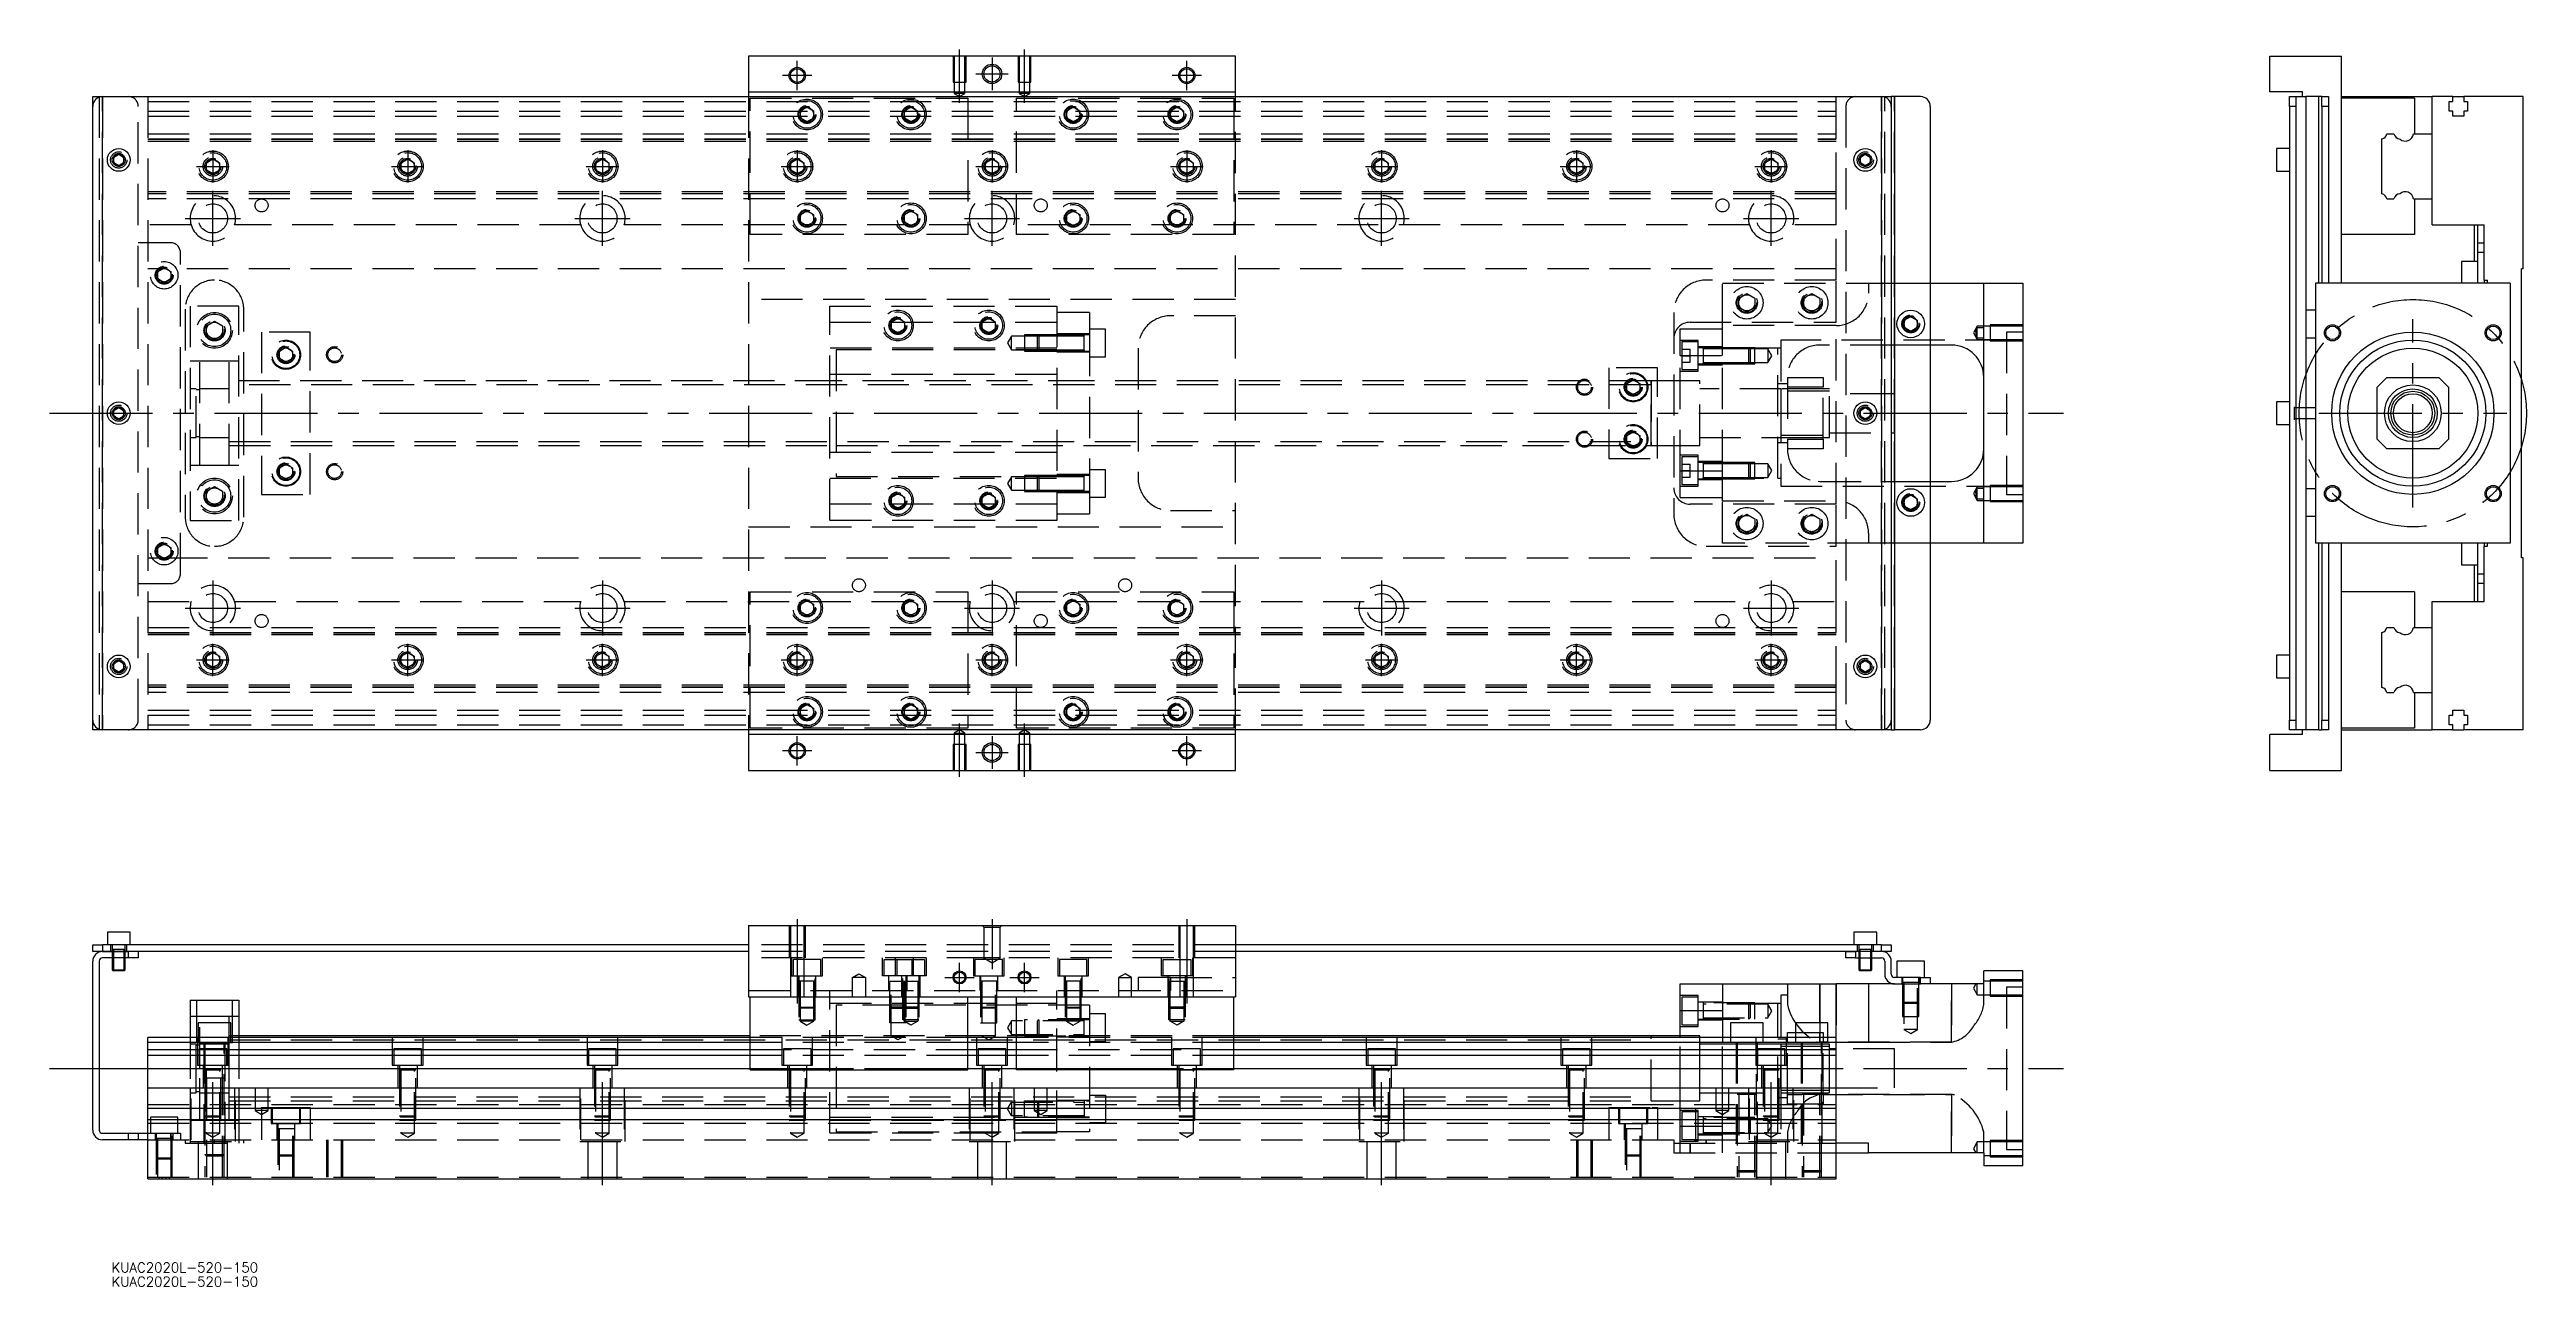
# Model space of a CAD drawing. Extents: x -13 to 750, y -269 to 112.
import ezdxf

# ---------------------------------------------------------------- set-up
doc = ezdxf.new("R2010")
doc.units = 0
doc.linetypes.add('CENTER', pattern=[50.8, 31.75, -6.35, 6.35, -6.35])
doc.linetypes.add('DASHED', pattern=[19.05, 12.7, -6.35])
doc.layers.get('0').update_dxf_attribs({"linetype": 'CONTINUOUS'})
doc.layers.add('CENTER', color=1, linetype='CENTER')
doc.styles.get("Standard").update_dxf_attribs({"font": 'txt.shx', "height": 3, "bigfont": 'bigfont.shx'})

# ---------------------------------------------------------------- blocks, each defined once
blk = doc.blocks.new('*U2')
at = {"color": 7, "linetype": 'CONTINUOUS'}
blk.add_text('KUAC2020L-520-150', height=3, dxfattribs=at).set_placement((5.79, -264.62))
blk = doc.blocks.new('*U3')
at = {"color": 7, "linetype": 'CONTINUOUS'}
blk.add_text('KUAC2020L-520-150', height=3, dxfattribs=at).set_placement((5.79, -268.96))

msp = doc.modelspace()

# ---------------------------------------------------------------- linework, layer by layer
at = {"color": 7, "linetype": 'CONTINUOUS'}
for p, q in [((352, 110), (202, 110)), ((202, 110), (202, 99)), ((352, 99), (352, 110)), ((670.65, 110), (692.65, 110)), ((670.65, 99), (670.65, 110)), ((692.65, 40), (692.65, 110)), ((0, 94.5), (0, 97.5)), ((0, 97.5), (3, 97.5)), ((0, -94.5), (0, 94.5)), ((3, 97.5), (551, 97.5)), ((202, 99), (352, 99)), ((202, 99), (202, 97.5)), ((352, 97.5), (352, 99)), ((551, 97.5), (554, 97.5)), ((554, 97.5), (554, 94.5)), ((555, 97.5), (554, 97.5)), ((554, 94.5), (554, -94.5)), ((555, 97.5), (555, -97.5)), ((563, 97.5), (555, 97.5)), ((566, 94.5), (566, -94.5)), ((680.65, 99), (670.65, 99)), ((676.65, 97.5), (678.65, 97.5)), ((676.65, 94.5), (676.65, 97.5)), ((678.65, 94.5), (676.65, 94.5)), ((676.65, 94.5), (676.65, -94.5)), ((678.65, 97.5), (681.65, 97.5)), ((678.65, 97.5), (678.65, 94.5)), ((678.65, 94.5), (678.65, -94.5)), ((680.65, 97.5), (680.65, 99)), ((681.65, 97.5), (681.65, 31.75)), ((685.65, 97.5), (681.65, 97.5)), ((685.65, 40), (685.65, 97.5)), ((686.65, 97.5), (685.65, 97.5)), ((686.65, 94.5), (686.65, 97.5)), ((686.65, 97.5), (688.65, 97.5)), ((688.65, 94.5), (686.65, 94.5)), ((686.65, 94.5), (686.65, 40)), ((688.65, 97.5), (688.65, 94.5)), ((688.65, 94.5), (688.65, 40)), ((692.65, 97.5), (720.65, 97.5)), ((715.15, 97), (692.65, 97)), ((715.15, 97), (715.15, 86)), ((720.65, 86), (720.65, 97.5)), ((726.95, 97.5), (720.65, 97.5)), ((725.8, 96), (726.95, 96)), ((725.8, 93), (725.8, 96)), ((726.95, 93), (725.8, 93)), ((726.95, 97.5), (730.35, 97.5)), ((726.95, 96), (726.95, 97.5)), ((726.95, 91.5), (726.95, 93)), ((730.35, 97.5), (730.35, 96)), ((748.65, 97.5), (730.35, 97.5)), ((730.35, 96), (731.5, 96)), ((730.35, 93), (730.35, 91.5)), ((731.5, 93), (730.35, 93)), ((731.5, 96), (731.5, 93)), ((748.65, 44.5), (748.65, 97.5)), ((705.15, 67.539608), (705.15, 84.460392)), ((706.689608, 86), (708.810392, 86)), ((714.831934, 86), (720.65, 86)), ((720.65, 66), (720.65, 86)), ((720.65, 66), (720.65, 86)), ((730.35, 91.5), (726.95, 91.5)), ((6.5, 78.866026), (8, 79.73205)), ((6.5, 77.133974), (6.5, 78.866026)), ((8, 76.26795), (6.5, 77.133974)), ((8, 79.73205), (9.5, 78.866026)), ((9.5, 77.133974), (8, 76.26795)), ((9.5, 78.866026), (9.5, 77.133974)), ((544.5, 78.866026), (546, 79.73205)), ((544.5, 77.133974), (544.5, 78.866026)), ((546, 76.26795), (544.5, 77.133974)), ((546, 79.73205), (547.5, 78.866026)), ((547.5, 77.133974), (546, 76.26795)), ((547.5, 78.866026), (547.5, 77.133974)), ((672.65, 81.5), (672.65, 78)), ((676.65, 81.5), (672.65, 81.5)), ((672.65, 78), (672.65, 74.5)), ((672.65, 74.5), (676.65, 74.5)), ((706.689608, 66), (708.810392, 66)), ((714.831934, 66), (720.65, 66)), ((715.15, 66), (715.15, 55)), ((720.65, 58), (720.65, 66)), ((715.15, 55), (692.65, 55)), ((720.65, 58), (736.65, 58)), ((733.65, 46.75), (733.65, 58)), ((734.65, 52.5), (734.65, 58)), ((736.65, 41), (736.65, 58)), ((729.65, 46.75), (729.65, 42.5)), ((734.65, 46.75), (729.65, 46.75)), ((734.65, 49.5), (734.65, 52.5)), ((734.65, 52.5), (736.65, 52.5)), ((736.65, 49.5), (734.65, 49.5)), ((734.65, 40), (734.65, 49.5)), ((566, 40), (582.5, 40)), ((582.5, 40), (594.5, 40)), ((582.5, -40), (582.5, 40)), ((594.5, 40), (594.5, -40)), ((684.65, 40), (684.65, -40)), ((744.65, 40), (684.65, 40)), ((729.65, 42.5), (729.65, 40)), ((736.65, 41), (737.65, 41)), ((736.65, 41), (736.65, 40)), ((737.65, 40), (737.65, 41)), ((744.65, 40), (744.65, -40)), ((748.65, 44.5), (748.15, 44.5)), ((748.15, -44.5), (748.15, 44.5)), ((681.65, 31.75), (681.65, 27.5)), ((684.65, 31.75), (681.65, 31.75)), ((558, 28.6547), (560, 29.809402)), ((558, 26.3453), (558, 28.6547)), ((560, 25.190598), (558, 26.3453)), ((560, 29.809402), (562, 28.6547)), ((562, 26.3453), (560, 25.190598)), ((562, 28.6547), (562, 26.3453)), ((681.65, 27.5), (681.65, 23.25)), ((681.65, 23.25), (681.65, -23.25)), ((681.65, 23.25), (684.65, 23.25)), ((572.5, 21), (566, 21)), ((706.65, 11), (703.65, 8)), ((703.65, -8), (703.65, 8)), ((706.65, 11), (722.65, 11)), ((725.65, 8), (722.65, 11)), ((725.65, 8), (725.65, -8)), ((6.5, 0.866026), (8, 1.73205)), ((6.5, -0.866026), (6.5, 0.866026)), ((8, 1.73205), (9.5, 0.866026)), ((9.5, 0.866026), (9.5, -0.866026)), ((544.5, 0.866026), (546, 1.73205)), ((544.5, -0.866026), (544.5, 0.866026)), ((546, 1.73205), (547.5, 0.866026)), ((547.5, 0.866026), (547.5, -0.866026)), ((672.65, 3.5), (672.65, 0)), ((676.65, 3.5), (672.65, 3.5)), ((678.05, 2.000006), (678.05, 1.41499)), ((678.05, 2.000006), (678.05, 0)), ((678.05, 2.000006), (678.05, -2.000006)), ((678.64998, 1.65), (678.05, 1.65)), ((678.05, 1.41499), (678.05, 0)), ((680.65, 1.65), (678.65, 1.65)), ((684.65, 1.65), (680.65002, 1.65)), ((8, -1.73205), (6.5, -0.866026)), ((9.5, -0.866026), (8, -1.73205)), ((546, -1.73205), (544.5, -0.866026)), ((547.5, -0.866026), (546, -1.73205)), ((672.65, 0), (672.65, -3.5)), ((672.65, -3.5), (676.65, -3.5)), ((678.05, 0), (678.05, -1.413444)), ((678.05, -1.413444), (678.05, -2.000006)), ((678.05, -1.65), (678.64998, -1.65)), ((678.65, -1.65), (680.65, -1.65)), ((680.65002, -1.65), (684.65, -1.65)), ((703.65, -8), (706.65, -11)), ((722.65, -11), (706.65, -11)), ((722.65, -11), (725.65, -8)), ((566, -21), (572.5, -21)), ((558, -26.3453), (560, -25.190598)), ((558, -28.6547), (558, -26.3453)), ((560, -29.809402), (558, -28.6547)), ((560, -25.190598), (562, -26.3453)), ((562, -28.6547), (560, -29.809402)), ((562, -26.3453), (562, -28.6547)), ((681.65, -23.25), (681.65, -27.5)), ((684.65, -23.25), (681.65, -23.25)), ((681.65, -27.5), (681.65, -31.75)), ((681.65, -31.75), (681.65, -97.5)), ((681.65, -31.75), (684.65, -31.75)), ((582.5, -40), (566, -40)), ((594.5, -40), (582.5, -40)), ((744.65, -40), (684.65, -40)), ((685.65, -97.5), (685.65, -40)), ((686.65, -40), (686.65, -94.5)), ((688.65, -40), (688.65, -94.5)), ((692.65, -110), (692.65, -40)), ((729.65, -40), (729.65, -42.5)), ((729.65, -42.5), (729.65, -46.75)), ((734.65, -49.5), (734.65, -40)), ((736.65, -40), (736.65, -41)), ((736.65, -58), (736.65, -41)), ((736.65, -41), (737.65, -41)), ((737.65, -41), (737.65, -40)), ((748.65, -44.5), (748.15, -44.5)), ((748.65, -97.5), (748.65, -44.5)), ((729.65, -46.75), (734.65, -46.75)), ((733.65, -58), (733.65, -46.75)), ((734.65, -49.5), (736.65, -49.5)), ((734.65, -52.5), (734.65, -49.5)), ((736.65, -52.5), (734.65, -52.5)), ((734.65, -58), (734.65, -52.5)), ((715.15, -55), (692.65, -55)), ((715.15, -55), (715.15, -66)), ((720.65, -66), (720.65, -58)), ((720.65, -58), (736.65, -58)), ((705.15, -84.460392), (705.15, -67.539608)), ((706.689608, -66), (708.810392, -66)), ((714.831934, -66), (720.65, -66)), ((720.65, -86), (720.65, -66)), ((720.65, -86), (720.65, -66)), ((6.5, -77.133974), (8, -76.26795)), ((8, -76.26795), (9.5, -77.133974)), ((544.5, -77.133974), (546, -76.26795)), ((546, -76.26795), (547.5, -77.133974)), ((672.65, -74.5), (672.65, -78)), ((676.65, -74.5), (672.65, -74.5)), ((6.5, -78.866026), (6.5, -77.133974)), ((8, -79.73205), (6.5, -78.866026)), ((9.5, -78.866026), (8, -79.73205)), ((9.5, -77.133974), (9.5, -78.866026)), ((544.5, -78.866026), (544.5, -77.133974)), ((546, -79.73205), (544.5, -78.866026)), ((547.5, -78.866026), (546, -79.73205)), ((547.5, -77.133974), (547.5, -78.866026)), ((672.65, -78), (672.65, -81.5)), ((672.65, -81.5), (676.65, -81.5)), ((706.689608, -86), (708.810392, -86)), ((714.831934, -86), (720.65, -86)), ((715.15, -86), (715.15, -97)), ((720.65, -97.5), (720.65, -86)), ((726.95, -91.5), (730.35, -91.5)), ((726.95, -93), (726.95, -91.5)), ((730.35, -91.5), (730.35, -93)), ((0, -97.5), (0, -94.5)), ((3, -97.5), (0, -97.5)), ((551, -97.5), (3, -97.5)), ((202, -97.5), (202, -99)), ((352, -99), (202, -99)), ((202, -99), (202, -110)), ((352, -99), (352, -97.5)), ((352, -110), (352, -99)), ((554, -97.5), (551, -97.5)), ((554, -94.5), (554, -97.5)), ((554, -97.5), (555, -97.5)), ((563, -97.5), (555, -97.5)), ((670.65, -110), (670.65, -99)), ((680.65, -99), (670.65, -99)), ((676.65, -94.5), (678.65, -94.5)), ((676.65, -97.5), (676.65, -94.5)), ((678.65, -97.5), (676.65, -97.5)), ((678.65, -94.5), (678.65, -97.5)), ((681.65, -97.5), (678.65, -97.5)), ((680.65, -99), (680.65, -97.5)), ((685.65, -97.5), (681.65, -97.5)), ((685.65, -97.5), (686.65, -97.5)), ((686.65, -97.5), (686.65, -94.5)), ((686.65, -94.5), (688.65, -94.5)), ((688.65, -97.5), (686.65, -97.5)), ((688.65, -94.5), (688.65, -97.5)), ((715.15, -97), (692.65, -97)), ((692.65, -97.5), (720.65, -97.5)), ((726.95, -97.5), (720.65, -97.5)), ((725.8, -93), (726.95, -93)), ((725.8, -96), (725.8, -93)), ((726.95, -96), (725.8, -96)), ((726.95, -97.5), (726.95, -96)), ((726.95, -97.5), (730.35, -97.5)), ((730.35, -93), (731.5, -93)), ((730.35, -96), (730.35, -97.5)), ((731.5, -96), (730.35, -96)), ((748.65, -97.5), (730.35, -97.5)), ((731.5, -93), (731.5, -96)), ((202, -110), (352, -110)), ((670.65, -110), (692.65, -110)), ((11.5, -159.79), (4.5, -159.79)), ((4.5, -159.79), (4.5, -163.79)), ((11.5, -163.79), (11.5, -159.79)), ((202, -157.79), (202, -179.79)), ((202, -157.79), (352, -157.79)), ((352, -157.79), (352, -179.79)), ((549.5, -159.79), (542.5, -159.79)), ((542.5, -159.79), (542.5, -163.79)), ((549.5, -163.79), (549.5, -159.79)), ((0, -165.79), (0, -163.79)), ((0, -163.79), (3, -163.79)), ((3, -165.79), (0, -165.79)), ((3, -163.79), (3, -165.79)), ((202, -163.79), (3, -163.79)), ((11, -165.79), (3, -165.79)), ((3, -165.79), (11, -165.79)), ((11, -167.79), (3, -167.79)), ((6, -167.79002), (6, -171.44)), ((6.35, -167.79002), (6.35, -171.79)), ((9.65, -171.79), (9.65, -167.79002)), ((10, -171.44), (10, -167.79002)), ((202, -165.79), (11, -165.79)), ((11, -167.79), (11, -165.79)), ((14, -167.79), (11, -167.79)), ((14, -165.79), (14, -167.79)), ((551, -163.79), (352, -163.79)), ((543, -165.79), (352, -165.79)), ((540, -167.79), (540, -165.79)), ((543, -167.79), (540, -167.79)), ((543, -165.79), (543, -167.79)), ((551, -165.79), (543, -165.79)), ((551, -165.79), (543, -165.79)), ((543, -167.79), (551, -167.79)), ((544, -167.79002), (544, -171.44)), ((544.35, -167.79002), (544.35, -171.79)), ((547.65, -171.79), (547.65, -167.79002)), ((548, -171.44), (548, -167.79002)), ((551, -165.79), (551, -163.79)), ((551, -163.79), (554, -163.79)), ((554, -165.79), (551, -165.79)), ((554, -163.79), (554, -165.79)), ((0, -220.79), (0, -168.79)), ((2, -168.79), (2, -220.79)), ((6, -171.44), (10, -171.44)), ((6, -171.44), (6.35, -171.79)), ((9.65, -171.79), (6.35, -171.79)), ((9.65, -171.79), (10, -171.44)), ((544, -171.44), (548, -171.44)), ((544, -171.44), (544.35, -171.79)), ((547.65, -171.79), (544.35, -171.79)), ((547.65, -171.79), (548, -171.44)), ((552, -168.79), (552, -172.79)), ((554, -172.79), (554, -168.79)), ((563, -173.79), (555, -173.79)), ((564.25, -168.79), (555.75, -168.79)), ((555.75, -168.79), (555.75, -173.79)), ((563, -175.79), (563, -173.79)), ((563, -173.79), (566, -173.79)), ((564.25, -173.79), (564.25, -168.79)), ((566, -173.79), (566, -175.79)), ((582.5, -175.79), (582.5, -171.79)), ((594.5, -171.79), (582.5, -171.79)), ((594.5, -231.79), (594.5, -171.79)), ((30, -180.79), (45, -180.79)), ((30, -180.79), (30, -192.29)), ((45, -180.79), (45, -192.29)), ((202, -179.79), (352, -179.79)), ((202.5, -202.29), (202.5, -179.79)), ((269.5, -202.29), (269.5, -179.79)), ((284.5, -202.29), (284.5, -179.79)), ((351.5, -202.29), (351.5, -179.79)), ((489, -184.00658), (489, -175.79)), ((489, -175.79), (502, -175.79)), ((502, -175.79), (537, -175.79)), ((502, -175.79), (502, -192.29)), ((537, -192.29), (537, -175.79)), ((547, -175.79), (537, -175.79)), ((555, -175.79), (547, -175.79)), ((547, -175.79), (547, -193.79)), ((555, -175.79), (563, -175.79)), ((566, -175.79), (563, -175.79)), ((582.5, -175.79), (566, -175.79)), ((489, -184.00658), (502, -184.00658)), ((489, -192.29), (489, -184.00658)), ((514.5, -187.79), (504.5, -187.79)), ((504.5, -187.79), (504.5, -192.29)), ((514.5, -192.29), (514.5, -187.79)), ((534.5, -187.79), (524.5, -187.79)), ((524.5, -187.79), (524.5, -192.29)), ((534.5, -192.29), (534.5, -187.79)), ((202.5, -192.29), (17, -192.29)), ((17, -235.79), (17, -192.29)), ((202.5, -193.829608), (17, -193.829608)), ((17, -195.950392), (202.5, -195.950392)), ((202.5, -197.860532), (17, -197.860532)), ((202.5, -191.79), (45, -191.79)), ((284.5, -192.29), (269.5, -192.29)), ((284.5, -193.829608), (269.5, -193.829608)), ((269.5, -195.950392), (284.5, -195.950392)), ((284.5, -197.860532), (269.5, -197.860532)), ((480, -191.79), (351.5, -191.79)), ((537, -192.29), (351.5, -192.29)), ((537, -193.829608), (351.5, -193.829608)), ((351.5, -195.950392), (537, -195.950392)), ((537, -197.860532), (351.5, -197.860532)), ((480, -191.79), (479.995, -191.79)), ((480, -191.789994), (480, -192.29)), ((489, -191.79), (480, -191.79)), ((480.005, -191.79), (480, -191.79)), ((520, -194.289994), (520, -209.290006)), ((522, -195.04), (520, -195.04)), ((526.5, -195.04), (522, -195.04)), ((532.5, -195.04), (526.5, -195.04)), ((533, -195.04), (532.5, -195.04)), ((535, -195.04), (533, -195.04)), ((537, -235.79), (537, -192.29)), ((547, -193.79), (537, -193.79)), ((202.5, -201.971934), (17, -201.971934)), ((202.5, -202.29), (269.5, -202.29)), ((284.5, -201.971934), (269.5, -201.971934)), ((351.5, -202.29), (284.5, -202.29)), ((537, -201.971934), (351.5, -201.971934)), ((520, -201.79), (520, -209.290006)), ((17, -207.79), (537, -207.79)), ((520, -208.54), (535, -208.54)), ((17, -214.09), (537, -214.09)), ((17, -217.49), (537, -217.49)), ((35, -217.49), (35, -217.79)), ((507, -217.36767), (506.5, -217.36767)), ((3, -221.79), (11, -221.79)), ((11, -223.79), (3, -223.79)), ((11, -223.79), (11, -221.79)), ((11, -221.79), (14, -221.79)), ((14, -223.79), (11, -223.79)), ((14, -221.79), (14, -223.79)), ((14, -221.79), (17, -221.79)), ((17, -223.79), (14, -223.79)), ((24.500006, -223.39), (19.499994, -223.39)), ((24.500006, -223.39), (19.499994, -223.39)), ((24.500006, -223.39), (19.499994, -223.39)), ((547, -224.79), (537, -224.79)), ((537, -227.79), (547, -227.79)), ((547, -227.79), (547, -224.79)), ((582.5, -227.79), (547, -227.79)), ((582.5, -227.79), (582.5, -231.79)), ((17, -235.79), (537, -235.79)), ((594.5, -231.79), (582.5, -231.79))]:
    msp.add_line(p, q, dxfattribs=at)
at = {"color": 3, "linetype": 'DASHED'}
for p, q in [((265.000006, 110), (265.000006, 102)), ((265.35, 110), (265.35, 102)), ((268.65, 102), (268.65, 110)), ((268.999994, 102), (268.999994, 110)), ((285.000006, 110), (285.000006, 102)), ((285.35, 110), (285.35, 102)), ((288.65, 102), (288.65, 110)), ((288.999994, 102), (288.999994, 110)), ((265.000006, 102), (268.999994, 102)), ((265.35, 102), (265.35, 98.5)), ((268.65, 98.5), (268.65, 102)), ((285.000006, 102), (288.999994, 102)), ((285.35, 102), (285.35, 98.5)), ((288.65, 98.5), (288.65, 102)), ((2, 97.5), (2, -97.5)), ((3, 97.5), (3, -97.5)), ((3, -97.5), (3, 97.5)), ((3, -97.5), (3, 97.5)), ((3, 97.5), (3, -97.5)), ((14, -94.5), (14, 94.5)), ((17, 97.5), (17, -97.5)), ((17, 96), (537, 96)), ((17, 93), (537, 93)), ((202, 97.5), (202, -97.5)), ((202.5, 97), (269.5, 97)), ((202.5, 55), (202.5, 97)), ((217.5, 92), (217.512884, 92.253488)), ((218, 93.1547), (220, 94.309402)), ((218, 90.8453), (218, 93.1547)), ((220, 94.309402), (222, 93.1547)), ((222, 93.1547), (222, 90.8453)), ((250, 93.1547), (252, 94.309402)), ((250, 90.8453), (250, 93.1547)), ((252, 94.309402), (254, 93.1547)), ((254, 93.1547), (254, 90.8453)), ((254.483582, 92.286038), (254.5, 92)), ((268.65, 98.5), (265.35, 98.5)), ((265.35, 98.5), (267, 97.547372)), ((267, 97.547372), (268.65, 98.5)), ((269.5, 97), (269.5, 55)), ((284.5, 55), (284.5, 97)), ((284.5, 97), (351.5, 97)), ((288.65, 98.5), (285.35, 98.5)), ((285.35, 98.5), (287, 97.547372)), ((287, 97.547372), (288.65, 98.5)), ((300, 93.1547), (302, 94.309402)), ((300, 90.8453), (300, 93.1547)), ((302, 94.309402), (304, 93.1547)), ((304, 93.1547), (304, 90.8453)), ((304.483582, 92.286038), (304.5, 92)), ((332, 93.1547), (334, 94.309402)), ((332, 90.8453), (332, 93.1547)), ((334, 94.309402), (336, 93.1547)), ((336, 93.1547), (336, 90.8453)), ((336.483582, 92.286038), (336.5, 92)), ((351.5, 97), (351.5, 55)), ((352, -97.5), (352, 97.5)), ((537, 86), (537, 97.5)), ((540, 94.5), (540, -94.5)), ((551, -97.5), (551, 97.5)), ((551, 97.5), (551, -97.5)), ((552, -97.5), (552, 97.5)), ((555, -97.5), (555, 97.5)), ((17, 91.5), (537, 91.5)), ((17, 86), (537, 86)), ((17, 84.460392), (537, 84.460392)), ((17, 84.403994), (537, 84.403994)), ((220, 89.690598), (218, 90.8453)), ((222, 90.8453), (220, 89.690598)), ((252, 89.690598), (250, 90.8453)), ((254, 90.8453), (252, 89.690598)), ((302, 89.690598), (300, 90.8453)), ((304, 90.8453), (302, 89.690598)), ((334, 89.690598), (332, 90.8453)), ((336, 90.8453), (334, 89.690598)), ((537, 84.460392), (537, 86)), ((537, 67.539608), (537, 84.460392)), ((6, 78), (6.023172, 78.30356)), ((17, 83.8), (537, 83.8)), ((34.5, 76), (34.534018, 76.411016)), ((35, 77.1547), (37, 78.309402)), ((35, 74.8453), (35, 77.1547)), ((37, 78.309402), (39, 77.1547)), ((39, 77.1547), (39, 74.8453)), ((95, 77.1547), (97, 78.309402)), ((95, 74.8453), (95, 77.1547)), ((97, 78.309402), (99, 77.1547)), ((99, 77.1547), (99, 74.8453)), ((154.5, 76), (154.534018, 76.411016)), ((155, 77.1547), (157, 78.309402)), ((155, 74.8453), (155, 77.1547)), ((157, 78.309402), (159, 77.1547)), ((159, 77.1547), (159, 74.8453)), ((215, 77.1547), (217, 78.309402)), ((215, 74.8453), (215, 77.1547)), ((217, 78.309402), (219, 77.1547)), ((219, 77.1547), (219, 74.8453)), ((275, 77.1547), (277, 78.309402)), ((275, 74.8453), (275, 77.1547)), ((277, 78.309402), (279, 77.1547)), ((279, 77.1547), (279, 74.8453)), ((334.5, 76), (334.534018, 76.411016)), ((335, 77.1547), (337, 78.309402)), ((335, 74.8453), (335, 77.1547)), ((337, 78.309402), (339, 77.1547)), ((339, 77.1547), (339, 74.8453)), ((394.5, 76), (394.534018, 76.411016)), ((395, 77.1547), (397, 78.309402)), ((395, 74.8453), (395, 77.1547)), ((397, 78.309402), (399, 77.1547)), ((399, 77.1547), (399, 74.8453)), ((455, 77.1547), (457, 78.309402)), ((455, 74.8453), (455, 77.1547)), ((457, 78.309402), (459, 77.1547)), ((459, 77.1547), (459, 74.8453)), ((514.5, 76), (514.534018, 76.411016)), ((515, 77.1547), (517, 78.309402)), ((515, 74.8453), (515, 77.1547)), ((517, 78.309402), (519, 77.1547)), ((519, 77.1547), (519, 74.8453)), ((547.973226, 78.326156), (548, 78)), ((37, 73.690598), (35, 74.8453)), ((39, 74.8453), (37, 73.690598)), ((97, 73.690598), (95, 74.8453)), ((99, 74.8453), (97, 73.690598)), ((99.483582, 76.286038), (99.5, 76)), ((157, 73.690598), (155, 74.8453)), ((159, 74.8453), (157, 73.690598)), ((217, 73.690598), (215, 74.8453)), ((219, 74.8453), (217, 73.690598)), ((219.483582, 76.286038), (219.5, 76)), ((277, 73.690598), (275, 74.8453)), ((279, 74.8453), (277, 73.690598)), ((279.483582, 76.286038), (279.5, 76)), ((337, 73.690598), (335, 74.8453)), ((339, 74.8453), (337, 73.690598)), ((397, 73.690598), (395, 74.8453)), ((399, 74.8453), (397, 73.690598)), ((457, 73.690598), (455, 74.8453)), ((459, 74.8453), (457, 73.690598)), ((459.483582, 76.286038), (459.5, 76)), ((517, 73.690598), (515, 74.8453)), ((519, 74.8453), (517, 73.690598)), ((537, 68.2), (17, 68.2)), ((537, 67.596006), (17, 67.596006)), ((537, 67.539608), (17, 67.539608)), ((537, 66), (17, 66)), ((218, 61.1547), (220, 62.309402)), ((218, 58.8453), (218, 61.1547)), ((220, 62.309402), (222, 61.1547)), ((222, 61.1547), (222, 58.8453)), ((250, 61.1547), (252, 62.309402)), ((250, 58.8453), (250, 61.1547)), ((252, 62.309402), (254, 61.1547)), ((254, 61.1547), (254, 58.8453)), ((300, 61.1547), (302, 62.309402)), ((300, 58.8453), (300, 61.1547)), ((302, 62.309402), (304, 61.1547)), ((304, 61.1547), (304, 58.8453)), ((332, 61.1547), (334, 62.309402)), ((332, 58.8453), (332, 61.1547)), ((334, 62.309402), (336, 61.1547)), ((336, 61.1547), (336, 58.8453)), ((537, 66), (537, 67.539608)), ((537, 58), (537, 66)), ((30.291796, 58), (17, 58)), ((150.291796, 58), (43.708204, 58)), ((270.291796, 58), (163.708204, 58)), ((269.5, 55), (202.5, 55)), ((220, 57.690598), (218, 58.8453)), ((222, 58.8453), (220, 57.690598)), ((222.483582, 60.286038), (222.5, 60)), ((249.5, 60), (249.518502, 60.303588)), ((252, 57.690598), (250, 58.8453)), ((254, 58.8453), (252, 57.690598)), ((510.291796, 58), (283.708204, 58)), ((351.5, 55), (284.5, 55)), ((302, 57.690598), (300, 58.8453)), ((304, 58.8453), (302, 57.690598)), ((304.483582, 60.286038), (304.5, 60)), ((331.5, 60), (331.512884, 60.253488)), ((334, 57.690598), (332, 58.8453)), ((336, 58.8453), (334, 57.690598)), ((537, 58), (523.708204, 58)), ((537, 41), (537, 58)), ((24, 52.5), (14, 52.5)), ((27, -49.5), (27, 49.5)), ((21.359688, 44.5), (17, 44.5)), ((20, 43.6547), (22, 44.809402)), ((20, 41.3453), (20, 43.6547)), ((22, 40.190598), (20, 41.3453)), ((22, 44.809402), (24, 43.6547)), ((24, 41.3453), (22, 40.190598)), ((537, 44.5), (22.640312, 44.5)), ((24, 43.6547), (24, 41.3453)), ((24.483582, 42.786038), (24.5, 42.5)), ((537, 41), (497, 41)), ((502, 27), (502, 40)), ((502, 40), (547, 40)), ((537, 28), (537, 41)), ((547, 40), (547, 37)), ((547, 40), (554, 40)), ((554, 40), (566, 40)), ((28.5, 32), (28.5, -32)), ((45, 33), (30, 33)), ((30, 33), (30, -33)), ((45, -33), (45, 33)), ((46.5, -32), (46.5, 32)), ((352, 35), (202, 35)), ((227, 33), (297, 33)), ((227, -33), (227, 33)), ((297, 33), (297, -33)), ((307, 31), (297, 31)), ((307, 31), (307, 24.098756)), ((487, 31), (487, -31)), ((506.5, 34), (506.520026, 34.346056)), ((507, 35.443376), (509.5, 36.886752)), ((507, 32.556624), (507, 35.443376)), ((509.5, 31.113248), (507, 32.556624)), ((509.5, 36.886752), (512, 35.443376)), ((512, 32.556624), (509.5, 31.113248)), ((512, 35.443376), (512, 32.556624)), ((527, 35.443376), (529.5, 36.886752)), ((527, 32.556624), (527, 35.443376)), ((529.5, 31.113248), (527, 32.556624)), ((529.5, 36.886752), (532, 35.443376)), ((532, 32.556624), (529.5, 31.113248)), ((532, 35.443376), (532, 32.556624)), ((532.477798, 34.364306), (532.5, 34)), ((35, 26.943376), (37.5, 28.386752)), ((35, 24.056624), (35, 26.943376)), ((37.5, 22.613248), (35, 24.056624)), ((37.5, 28.386752), (40, 26.943376)), ((40, 24.056624), (37.5, 22.613248)), ((40, 26.943376), (40, 24.056624)), ((40.477798, 25.864306), (40.5, 25.5)), ((52, 25), (52, -25)), ((67, 25), (52, 25)), ((67, -25), (67, 25)), ((227, 28), (297, 28)), ((245.5, 27), (245.518502, 27.303588)), ((246, 28.1547), (248, 29.309402)), ((246, 25.8453), (246, 28.1547)), ((248, 24.690598), (246, 25.8453)), ((248, 29.309402), (250, 28.1547)), ((250, 25.8453), (248, 24.690598)), ((250, 28.1547), (250, 25.8453)), ((274, 28.1547), (276, 29.309402)), ((274, 25.8453), (274, 28.1547)), ((276, 24.690598), (274, 25.8453)), ((276, 29.309402), (278, 28.1547)), ((278, 25.8453), (276, 24.690598)), ((278, 28.1547), (278, 25.8453)), ((278.483582, 27.286038), (278.5, 27)), ((283, 23.750636), (281.787564, 21.650636)), ((283, 19.550636), (283, 23.750636)), ((287, 23.750636), (283, 23.750636)), ((287, 24.15063), (287, 19.15064)), ((291.39998, 24.15063), (287, 24.15063)), ((290.99998, 23.750636), (287, 23.750636)), ((291.4, 24.150636), (291, 23.750636)), ((291, 19.550636), (291, 23.750636)), ((297, 23.750636), (291, 23.750636)), ((297, 23.750636), (291, 23.750636)), ((291.4, 24.150636), (291.4, 19.150636)), ((297, 24.150636), (291.4, 24.150636)), ((297, 24.15063), (291.4, 24.15063)), ((307, 24.400636), (297, 24.400636)), ((307, 24.098756), (297, 24.098756)), ((305.405, 24.150636), (297.00002, 24.150636)), ((305.4, 23.750636), (297.00002, 23.750636)), ((307, 24.150636), (305.395, 24.150636)), ((305.4, 19.15063), (305.4, 24.15064)), ((305.4, 19.15063), (305.4, 24.15064)), ((305.4, 23.893236), (305.4, 24.150636)), ((305.4, 24.150636), (305.4, 23.893186)), ((312, 25.900636), (307, 25.900636)), ((307, 24.098756), (307, -24.098756)), ((312, 17.400636), (312, 25.900636)), ((352, 30), (332, 30)), ((489, 17.78342), (489, 26)), ((489, 26), (502, 26)), ((492, 28), (537, 28)), ((537, 27), (502, 27)), ((502, 17.78342), (502, 27)), ((502, 17.78342), (502, 26)), ((537, -28), (537, 28)), ((562.483582, 27.786038), (562.5, 27.5)), ((580.5, 26.848738), (579.287564, 24.748738)), ((579.287564, 24.748738), (580.5, 22.648738)), ((580.016436, 24.911344), (580.060666, 25.226886)), ((580.060666, 25.226886), (580.163852, 25.611128)), ((580.163852, 25.611128), (580.302956, 25.985522)), ((580.302956, 25.985522), (580.5, 26.435254)), ((584.5, 26.848738), (580.5, 26.848738)), ((580.5, 26.435254), (580.5, 26.848738)), ((580.5, 23.06222), (580.5, 26.435794)), ((580.5, 26.435254), (582.5, 26.435254)), ((580.5, 22.648738), (580.5, 23.06222)), ((582.5, 23.06222), (580.5, 23.06222)), ((584.5, 27.248732), (584.5, 22.248742)), ((594.5, 27.248732), (584.5, 27.248732)), ((594.5, 26.848738), (584.5, 26.848738)), ((589.5, 25), (589.5, -25)), ((594.5, 25), (589.5, 25)), ((33, 16), (30, 16)), ((33, -16), (33, 16)), ((42, 16), (33, 16)), ((42, 16), (33, 16)), ((42, -16), (42, 16)), ((45, 16), (42, 16)), ((57.5, 19.1547), (59.5, 20.309402)), ((57.5, 16.8453), (57.5, 19.1547)), ((59.5, 15.690598), (57.5, 16.8453)), ((59.5, 20.309402), (61.5, 19.1547)), ((61.5, 16.8453), (59.5, 15.690598)), ((61.5, 19.1547), (61.5, 16.8453)), ((61.983582, 18.286038), (62, 18)), ((297, 20), (227, 20)), ((229, 19.5), (229, -19.5)), ((297, 19.5), (229, 19.5)), ((281.787564, 21.650636), (283, 19.550636)), ((283, 19.550636), (287, 19.550636)), ((287, 19.550636), (290.99998, 19.550636)), ((287, 19.15064), (291.39998, 19.15064)), ((291, 19.550636), (297, 19.550636)), ((291, 19.550636), (291.4, 19.150636)), ((291, 19.550636), (297, 19.550636)), ((291.4, 19.15064), (297, 19.15064)), ((291.4, 19.150636), (297, 19.150636)), ((297, 18.900636), (307, 18.900636)), ((297.00002, 19.550636), (305.4, 19.550636)), ((297.00002, 19.150636), (305.405, 19.150636)), ((305.395, 19.150636), (307, 19.150636)), ((305.4, 19.408102), (305.4, 19.150636)), ((305.4, 19.150636), (305.4, 19.408084)), ((307, 17.400636), (312, 17.400636)), ((322, 20), (322, -20)), ((494.5, 22.42767), (489, 22.42767)), ((489, -17.78342), (489, 17.78342)), ((489, 17.78342), (502, 17.78342)), ((489.5, 21.92767), (489.5, 13.42767)), ((494.5, 21.92767), (489.5, 21.92767)), ((489.5, 19.67767), (492, 19.67767)), ((489.5, 17.67767), (492, 17.67767)), ((489.5, 15.67767), (492, 15.67767)), ((492, 17.67767), (492, 19.67767)), ((492, 15.67767), (492, 17.67767)), ((494.5, 12.92767), (494.5, 22.42767)), ((502, 20.42767), (494.5, 20.42767)), ((496.105, 20.17767), (494.5, 20.17767)), ((501.99998, 20.17767), (496.095, 20.17767)), ((496.1, 20.177674), (496.1, 15.177664)), ((496.1, 20.177674), (496.1, 15.177664)), ((496.1, 20.177674), (496.1, 15.177664)), ((496.1, 20.17767), (496.1, 19.92022)), ((496.1, 19.920202), (496.1, 20.17767)), ((496.1, 19.92022), (496.1, 15.435068)), ((501.99998, 19.77767), (496.1, 19.77767)), ((496.1, 15.57767), (501.99998, 15.57767)), ((496.1, 15.17767), (496.1, 15.435118)), ((496.1, 15.435068), (496.1, 15.17767)), ((510.1, 20.17767), (502, 20.17767)), ((510.1, 20.177664), (502, 20.177664)), ((519, 20), (502, 20)), ((519, 20), (502, 20)), ((510.5, 19.77767), (502, 19.77767)), ((510.5, 19.77767), (502, 19.77767)), ((502, -17.78342), (502, 17.78342)), ((502, -17.78342), (502, 17.78342)), ((502, 15.57767), (510.5, 15.57767)), ((502, 15.57767), (510.5, 15.57767)), ((510.1, 15.17767), (510.1, 20.17767)), ((510.5, 19.77767), (510.1, 20.17767)), ((510.1, 15.17767), (510.5, 15.57767)), ((512, 20.177664), (510.10002, 20.177664)), ((510.5, 19.77767), (510.5, 15.57767)), ((512, 19.77767), (510.50002, 19.77767)), ((510.50002, 15.57767), (512, 15.57767)), ((512, 15.177674), (512, 20.177664)), ((516, 19.77767), (512, 19.77767)), ((512, 15.57767), (516, 15.57767)), ((516, 19.77767), (516, 15.57767)), ((517.212436, 17.67767), (516, 19.77767)), ((516, 15.57767), (517.212436, 17.67767)), ((519, -20), (519, 20)), ((520, 20), (519, 20)), ((520, 22.5), (520, -22.5)), ((589.5, 22.5), (520, 22.5)), ((554, 21), (532, 21)), ((566, 21), (554, 21)), ((580.5, 22.648738), (584.5, 22.648738)), ((584.5, 22.648738), (594.5, 22.648738)), ((584.5, 22.248742), (594.5, 22.248742)), ((228.99998, 10), (42, 10)), ((480, 8.75), (42, 8.75)), ((227, 12), (297, 12)), ((307, 10), (229, 10)), ((307, 10), (229, 10)), ((307, 9.999994), (229, 9.999994)), ((480.005, 10), (307.00002, 10)), ((482, 14), (467, 14)), ((467, 14), (467, -14)), ((472, 8), (472.018502, 8.303588)), ((472.5, 9.1547), (474.5, 10.309402)), ((472.5, 6.8453), (472.5, 9.1547)), ((474.5, 10.309402), (476.5, 9.1547)), ((476.5, 9.1547), (476.5, 6.8453)), ((489, 10), (479.995, 10)), ((480, 10.000006), (480, -10.000006)), ((480, 10.000006), (480, -10.000006)), ((480, -10), (480, 10)), ((480, 10), (480, 8.95261)), ((482, -14), (482, 14)), ((489, 12.92767), (494.5, 12.92767)), ((495, 10), (489, 10)), ((495, 10), (489, 10)), ((489.5, 13.42767), (494.5, 13.42767)), ((494.5, 15.17767), (496.105, 15.17767)), ((494.5, 14.92767), (502, 14.92767)), ((495, -10), (495, 10)), ((495, -10), (495, 10)), ((496.095, 15.17767), (501.99998, 15.17767)), ((502, 15.177674), (510.1, 15.177674)), ((502, 15.17767), (510.1, 15.17767)), ((510.10002, 15.177674), (512, 15.177674)), ((522, 9), (519, 9)), ((522, 11), (533, 11)), ((522, 11), (522, -11)), ((533, 8), (522, 8)), ((533, 11), (533, 8)), ((533, -8), (533, 8)), ((9.973226, 0.326156), (10, 0)), ((31.85, 7.5), (30, 7.5)), ((31.85, -7.5), (31.85, 7.5)), ((33, 7.15), (31.85, 7.15)), ((42, 7.5), (33, 7.5)), ((42, 7.5), (33, 7.5)), ((474.5, 5.690598), (472.5, 6.8453)), ((476.5, 6.8453), (474.5, 5.690598)), ((520.005, 7.5), (495, 7.5)), ((519.995, 7.5), (495, 7.5)), ((533, 7.5), (519.995, 7.5)), ((520.005, 7.5), (519.995, 7.5)), ((520, 7.500006), (520, -7.500006)), ((535, 6.75), (520, 6.75)), ((533, 7.5), (520.005, 7.5)), ((535, 7.5), (533, 7.5)), ((535, -7.5), (535, 7.5)), ((554, 6), (535, 6)), ((544, 0), (544.030168, 0.346066)), ((555, 6), (554, 6)), ((555, -6), (555, 6)), ((30, -7.5), (31.85, -7.5)), ((31.85, -7.15), (33, -7.15)), ((33, -7.5), (42, -7.5)), ((33, -7.5), (42, -7.5)), ((472.5, -6.8453), (474.5, -5.690598)), ((472.5, -9.1547), (472.5, -6.8453)), ((474.5, -5.690598), (476.5, -6.8453)), ((476.5, -6.8453), (476.5, -9.1547)), ((495, -7.5), (520.005, -7.5)), ((495, -7.5), (519.995, -7.5)), ((519.995, -7.5), (533, -7.5)), ((519.995, -7.5), (520.005, -7.5)), ((520, -6.75), (535, -6.75)), ((520.005, -7.5), (533, -7.5)), ((533, -7.5), (535, -7.5)), ((535, -6), (554, -6)), ((554, -6), (555, -6)), ((42, -8.75), (480, -8.75)), ((42, -10), (228.99998, -10)), ((227, -12), (297, -12)), ((229, -9.999994), (307, -9.999994)), ((229, -10), (307, -10)), ((229, -10), (307, -10)), ((307.00002, -10), (480.005, -10)), ((467, -14), (482, -14)), ((474.5, -10.309402), (472.5, -9.1547)), ((476.5, -9.1547), (474.5, -10.309402)), ((476.983582, -7.713962), (477, -8)), ((479.995, -10), (489, -10)), ((480, -8.95261), (480, -9.999498)), ((480, -9.999498), (480, -10)), ((489, -10), (495, -10)), ((489, -10), (495, -10)), ((494.5, -12.92767), (489, -12.92767)), ((489.5, -13.42767), (489.5, -21.92767)), ((494.5, -13.42767), (489.5, -13.42767)), ((494.5, -22.42767), (494.5, -12.92767)), ((502, -14.92767), (494.5, -14.92767)), ((496.105, -15.17767), (494.5, -15.17767)), ((501.99998, -15.17767), (496.095, -15.17767)), ((496.1, -15.177664), (496.1, -20.177674)), ((496.1, -15.177664), (496.1, -20.177674)), ((496.1, -15.17767), (496.1, -15.435118)), ((496.1, -15.435136), (496.1, -15.17767)), ((510.1, -15.17767), (502, -15.17767)), ((510.1, -15.177674), (502, -15.177674)), ((510.1, -20.17767), (510.1, -15.17767)), ((510.5, -15.57767), (510.1, -15.17767)), ((512, -15.177674), (510.10002, -15.177674)), ((512, -20.177664), (512, -15.177674)), ((519, -9), (522, -9)), ((522, -8), (533, -8)), ((533, -11), (522, -11)), ((533, -8), (533, -11)), ((30, -16), (33, -16)), ((33, -16), (42, -16)), ((33, -16), (42, -16)), ((35, -24.056624), (37.5, -22.613248)), ((37.5, -22.613248), (40, -24.056624)), ((42, -16), (45, -16)), ((57.5, -16.8453), (59.5, -15.690598)), ((57.5, -19.1547), (57.5, -16.8453)), ((59.5, -20.309402), (57.5, -19.1547)), ((59.5, -15.690598), (61.5, -16.8453)), ((61.5, -19.1547), (59.5, -20.309402)), ((61.5, -16.8453), (61.5, -19.1547)), ((61.983582, -17.713962), (62, -18)), ((227, -20), (297, -20)), ((229, -19.5), (297, -19.5)), ((283, -19.550636), (281.787564, -21.650636)), ((281.787564, -21.650636), (283, -23.750636)), ((283, -23.750636), (283, -19.550636)), ((287, -19.550636), (283, -19.550636)), ((287, -19.15064), (287, -24.15063)), ((291.39998, -19.15064), (287, -19.15064)), ((290.99998, -19.550636), (287, -19.550636)), ((291.4, -19.150636), (291, -19.550636)), ((291, -23.750636), (291, -19.550636)), ((297, -19.550636), (291, -19.550636)), ((297, -19.550636), (291, -19.550636)), ((291.4, -19.150636), (291.4, -24.150636)), ((297, -19.150636), (291.4, -19.150636)), ((297, -19.15064), (291.4, -19.15064)), ((307, -18.900636), (297, -18.900636)), ((305.405, -19.150636), (297.00002, -19.150636)), ((305.4, -19.550636), (297.00002, -19.550636)), ((307, -19.150636), (305.395, -19.150636)), ((305.4, -24.15064), (305.4, -19.15063)), ((305.4, -24.15064), (305.4, -19.15063)), ((305.4, -19.550636), (305.4, -19.15063)), ((305.4, -19.408034), (305.4, -19.150636)), ((305.4, -19.150636), (305.4, -19.408084)), ((312, -17.400636), (307, -17.400636)), ((312, -25.900636), (312, -17.400636)), ((489, -17.78342), (502, -17.78342)), ((489, -26), (489, -17.78342)), ((489, -22.42767), (494.5, -22.42767)), ((489.5, -15.67767), (492, -15.67767)), ((489.5, -17.67767), (492, -17.67767)), ((489.5, -19.67767), (492, -19.67767)), ((489.5, -21.92767), (494.5, -21.92767)), ((492, -17.67767), (492, -15.67767)), ((492, -19.67767), (492, -17.67767)), ((494.5, -20.17767), (496.105, -20.17767)), ((494.5, -20.42767), (502, -20.42767)), ((496.095, -20.17767), (501.99998, -20.17767)), ((496.1, -15.435118), (496.1, -19.920272)), ((501.99998, -15.57767), (496.1, -15.57767)), ((496.1, -19.77767), (501.99998, -19.77767)), ((496.1, -20.17767), (496.1, -19.92022)), ((496.1, -19.920272), (496.1, -20.17767)), ((510.5, -15.57767), (502, -15.57767)), ((510.5, -15.57767), (502, -15.57767)), ((502, -26), (502, -17.78342)), ((502, -27), (502, -17.78342)), ((502, -19.77767), (510.5, -19.77767)), ((502, -19.77767), (510.5, -19.77767)), ((502, -20), (519, -20)), ((502, -20), (519, -20)), ((502, -20.177664), (510.1, -20.177664)), ((502, -20.17767), (510.1, -20.17767)), ((510.1, -20.17767), (510.5, -19.77767)), ((510.10002, -20.177664), (512, -20.177664)), ((510.5, -15.57767), (510.5, -19.77767)), ((512, -15.57767), (510.50002, -15.57767)), ((510.50002, -19.77767), (512, -19.77767)), ((516, -15.57767), (512, -15.57767)), ((512, -19.77767), (516, -19.77767)), ((516, -15.57767), (516, -19.77767)), ((517.212436, -17.67767), (516, -15.57767)), ((516, -19.77767), (517.212436, -17.67767)), ((519, -20), (520, -20)), ((520, -22.5), (589.5, -22.5)), ((531.477666, -20.98635), (532, -21)), ((532, -21), (554, -21)), ((554, -21), (566, -21)), ((580.5, -22.648738), (579.287564, -24.748738)), ((584.5, -22.648738), (580.5, -22.648738)), ((580.5, -23.06222), (580.5, -22.648738)), ((584.5, -22.248742), (584.5, -27.248732)), ((594.5, -22.248742), (584.5, -22.248742)), ((594.5, -22.648738), (584.5, -22.648738)), ((35, -26.943376), (35, -24.056624)), ((37.5, -28.386752), (35, -26.943376)), ((40, -26.943376), (37.5, -28.386752)), ((40, -24.056624), (40, -26.943376)), ((40.477798, -25.135694), (40.5, -25.5)), ((52, -25), (67, -25)), ((297, -28), (227, -28)), ((245.5, -27), (245.518502, -26.696412)), ((246, -25.8453), (248, -24.690598)), ((246, -28.1547), (246, -25.8453)), ((248, -29.309402), (246, -28.1547)), ((248, -24.690598), (250, -25.8453)), ((250, -28.1547), (248, -29.309402)), ((250, -25.8453), (250, -28.1547)), ((274, -25.8453), (276, -24.690598)), ((274, -28.1547), (274, -25.8453)), ((276, -29.309402), (274, -28.1547)), ((276, -24.690598), (278, -25.8453)), ((278, -28.1547), (276, -29.309402)), ((278, -25.8453), (278, -28.1547)), ((278.483582, -26.713962), (278.5, -27)), ((283, -23.750636), (287, -23.750636)), ((287, -23.750636), (290.99998, -23.750636)), ((287, -24.15063), (291.39998, -24.15063)), ((291, -23.750636), (297, -23.750636)), ((291, -23.750636), (291.4, -24.150636)), ((291, -23.750636), (297, -23.750636)), ((291.4, -24.15063), (297, -24.15063)), ((291.4, -24.150636), (297, -24.150636)), ((307, -24.098756), (297, -24.098756)), ((297, -24.400636), (307, -24.400636)), ((297.00002, -23.750636), (305.4, -23.750636)), ((297.00002, -24.150636), (305.405, -24.150636)), ((305.395, -24.150636), (307, -24.150636)), ((305.4, -24.15064), (305.4, -23.750636)), ((305.4, -23.893168), (305.4, -24.150636)), ((305.4, -24.150636), (305.4, -23.893186)), ((307, -24.098756), (307, -31)), ((307, -25.900636), (312, -25.900636)), ((332, -30), (352, -30)), ((489, -26), (502, -26)), ((537, -28), (492, -28)), ((502, -27), (537, -27)), ((502, -40), (502, -27)), ((537, -41), (537, -28)), ((562.483582, -27.213962), (562.5, -27.5)), ((579.287564, -24.748738), (580.5, -26.848738)), ((580.016436, -24.586132), (580.060666, -24.27059)), ((580.060666, -24.27059), (580.163852, -23.886348)), ((580.163852, -23.886348), (580.302956, -23.511954)), ((580.302956, -23.511954), (580.5, -23.06222)), ((580.5, -26.435254), (580.5, -23.06168)), ((580.5, -23.06222), (582.5, -23.06222)), ((580.5, -26.848738), (580.5, -26.435254)), ((582.5, -26.435254), (580.5, -26.435254)), ((580.5, -26.848738), (584.5, -26.848738)), ((584.5, -26.848738), (594.5, -26.848738)), ((584.5, -27.248732), (594.5, -27.248732)), ((589.5, -25), (594.5, -25)), ((30, -33), (45, -33)), ((202, -35), (352, -35)), ((297, -33), (227, -33)), ((297, -31), (307, -31)), ((507, -32.556624), (509.5, -31.113248)), ((507, -35.443376), (507, -32.556624)), ((509.5, -36.886752), (507, -35.443376)), ((509.5, -31.113248), (512, -32.556624)), ((512, -35.443376), (509.5, -36.886752)), ((512, -32.556624), (512, -35.443376)), ((512.477798, -33.635694), (512.5, -34)), ((527, -32.556624), (529.5, -31.113248)), ((527, -35.443376), (527, -32.556624)), ((529.5, -36.886752), (527, -35.443376)), ((529.5, -31.113248), (532, -32.556624)), ((532, -35.443376), (529.5, -36.886752)), ((532, -32.556624), (532, -35.443376)), ((532.477798, -33.635694), (532.5, -34)), ((547, -37), (547, -40)), ((17, -44.5), (21.359688, -44.5)), ((20, -41.3453), (22, -40.190598)), ((20, -43.6547), (20, -41.3453)), ((22, -44.809402), (20, -43.6547)), ((22, -40.190598), (24, -41.3453)), ((24, -43.6547), (22, -44.809402)), ((22.640312, -44.5), (537, -44.5)), ((24, -41.3453), (24, -43.6547)), ((24.483582, -42.213962), (24.5, -42.5)), ((497, -41), (537, -41)), ((547, -40), (502, -40)), ((537, -58), (537, -41)), ((554, -40), (547, -40)), ((566, -40), (554, -40)), ((14, -52.5), (24, -52.5)), ((17, -58), (30.291796, -58)), ((43.708204, -58), (150.291796, -58)), ((163.708204, -58), (270.291796, -58)), ((202.5, -97), (202.5, -55)), ((202.5, -55), (269.5, -55)), ((218, -58.8453), (220, -57.690598)), ((218, -61.1547), (218, -58.8453)), ((220, -57.690598), (222, -58.8453)), ((222, -58.8453), (222, -61.1547)), ((222.483582, -59.713962), (222.5, -60)), ((249.5, -60), (249.512884, -59.746512)), ((250, -58.8453), (252, -57.690598)), ((250, -61.1547), (250, -58.8453)), ((252, -57.690598), (254, -58.8453)), ((254, -58.8453), (254, -61.1547)), ((269.5, -55), (269.5, -97)), ((283.708204, -58), (510.291796, -58)), ((284.5, -55), (351.5, -55)), ((284.5, -97), (284.5, -55)), ((300, -58.8453), (302, -57.690598)), ((300, -61.1547), (300, -58.8453)), ((302, -57.690598), (304, -58.8453)), ((304, -58.8453), (304, -61.1547)), ((304.483582, -59.713962), (304.5, -60)), ((331.5, -60), (331.512884, -59.746512)), ((332, -58.8453), (334, -57.690598)), ((332, -61.1547), (332, -58.8453)), ((334, -57.690598), (336, -58.8453)), ((336, -58.8453), (336, -61.1547)), ((351.5, -55), (351.5, -97)), ((523.708204, -58), (537, -58)), ((537, -66), (537, -58)), ((17, -66), (537, -66)), ((17, -67.539608), (537, -67.539608)), ((17, -67.596006), (537, -67.596006)), ((17, -68.2), (537, -68.2)), ((220, -62.309402), (218, -61.1547)), ((222, -61.1547), (220, -62.309402)), ((252, -62.309402), (250, -61.1547)), ((254, -61.1547), (252, -62.309402)), ((302, -62.309402), (300, -61.1547)), ((304, -61.1547), (302, -62.309402)), ((334, -62.309402), (332, -61.1547)), ((336, -61.1547), (334, -62.309402)), ((537, -67.539608), (537, -66)), ((537, -84.460392), (537, -67.539608)), ((35, -74.8453), (37, -73.690598)), ((35, -77.1547), (35, -74.8453)), ((37, -73.690598), (39, -74.8453)), ((39, -74.8453), (39, -77.1547)), ((39.483582, -75.713962), (39.5, -76)), ((94.5, -76), (94.534018, -75.588984)), ((95, -74.8453), (97, -73.690598)), ((95, -77.1547), (95, -74.8453)), ((97, -73.690598), (99, -74.8453)), ((99, -74.8453), (99, -77.1547)), ((155, -74.8453), (157, -73.690598)), ((155, -77.1547), (155, -74.8453)), ((157, -73.690598), (159, -74.8453)), ((159, -74.8453), (159, -77.1547)), ((159.483582, -75.713962), (159.5, -76)), ((214.5, -76), (214.534018, -75.588984)), ((215, -74.8453), (217, -73.690598)), ((215, -77.1547), (215, -74.8453)), ((217, -73.690598), (219, -74.8453)), ((219, -74.8453), (219, -77.1547)), ((275, -74.8453), (277, -73.690598)), ((275, -77.1547), (275, -74.8453)), ((277, -73.690598), (279, -74.8453)), ((279, -74.8453), (279, -77.1547)), ((279.483582, -75.713962), (279.5, -76)), ((335, -74.8453), (337, -73.690598)), ((335, -77.1547), (335, -74.8453)), ((337, -73.690598), (339, -74.8453)), ((339, -74.8453), (339, -77.1547)), ((339.483582, -75.713962), (339.5, -76)), ((395, -74.8453), (397, -73.690598)), ((395, -77.1547), (395, -74.8453)), ((397, -73.690598), (399, -74.8453)), ((399, -74.8453), (399, -77.1547)), ((399.483582, -75.713962), (399.5, -76)), ((454.5, -76), (454.534018, -75.588984)), ((455, -74.8453), (457, -73.690598)), ((455, -77.1547), (455, -74.8453)), ((457, -73.690598), (459, -74.8453)), ((459, -74.8453), (459, -77.1547)), ((515, -74.8453), (517, -73.690598)), ((515, -77.1547), (515, -74.8453)), ((517, -73.690598), (519, -74.8453)), ((519, -74.8453), (519, -77.1547)), ((519.483582, -75.713962), (519.5, -76)), ((9.973226, -77.673844), (10, -78)), ((537, -83.8), (17, -83.8)), ((37, -78.309402), (35, -77.1547)), ((39, -77.1547), (37, -78.309402)), ((97, -78.309402), (95, -77.1547)), ((99, -77.1547), (97, -78.309402)), ((157, -78.309402), (155, -77.1547)), ((159, -77.1547), (157, -78.309402)), ((217, -78.309402), (215, -77.1547)), ((219, -77.1547), (217, -78.309402)), ((277, -78.309402), (275, -77.1547)), ((279, -77.1547), (277, -78.309402)), ((337, -78.309402), (335, -77.1547)), ((339, -77.1547), (337, -78.309402)), ((397, -78.309402), (395, -77.1547)), ((399, -77.1547), (397, -78.309402)), ((457, -78.309402), (455, -77.1547)), ((459, -77.1547), (457, -78.309402)), ((517, -78.309402), (515, -77.1547)), ((519, -77.1547), (517, -78.309402)), ((547.973226, -77.673844), (548, -78)), ((537, -84.403994), (17, -84.403994)), ((537, -84.460392), (17, -84.460392)), ((537, -86), (17, -86)), ((17, -91.5), (537, -91.5)), ((218, -90.8453), (220, -89.690598)), ((218, -93.1547), (218, -90.8453)), ((220, -89.690598), (222, -90.8453)), ((222, -90.8453), (222, -93.1547)), ((250, -90.8453), (252, -89.690598)), ((250, -93.1547), (250, -90.8453)), ((252, -89.690598), (254, -90.8453)), ((254, -90.8453), (254, -93.1547)), ((300, -90.8453), (302, -89.690598)), ((300, -93.1547), (300, -90.8453)), ((302, -89.690598), (304, -90.8453)), ((304, -90.8453), (304, -93.1547)), ((332, -90.8453), (334, -89.690598)), ((332, -93.1547), (332, -90.8453)), ((334, -89.690598), (336, -90.8453)), ((336, -90.8453), (336, -93.1547)), ((537, -86), (537, -84.460392)), ((537, -97.5), (537, -86)), ((17, -93), (537, -93)), ((17, -96), (537, -96)), ((269.5, -97), (202.5, -97)), ((220, -94.309402), (218, -93.1547)), ((222, -93.1547), (220, -94.309402)), ((222.483582, -91.713962), (222.5, -92)), ((249.5, -92), (249.518502, -91.696412)), ((252, -94.309402), (250, -93.1547)), ((254, -93.1547), (252, -94.309402)), ((267, -97.547372), (265.35, -98.5)), ((265.35, -98.5), (268.65, -98.5)), ((265.35, -98.5), (265.35, -102)), ((268.65, -98.5), (267, -97.547372)), ((268.65, -102), (268.65, -98.5)), ((351.5, -97), (284.5, -97)), ((287, -97.547372), (285.35, -98.5)), ((285.35, -98.5), (288.65, -98.5)), ((285.35, -98.5), (285.35, -102)), ((288.65, -98.5), (287, -97.547372)), ((288.65, -102), (288.65, -98.5)), ((299.5, -92), (299.518502, -91.696412)), ((302, -94.309402), (300, -93.1547)), ((304, -93.1547), (302, -94.309402)), ((331.5, -92), (331.512884, -91.746512)), ((334, -94.309402), (332, -93.1547)), ((336, -93.1547), (334, -94.309402)), ((268.999994, -102), (265.000006, -102)), ((265.000006, -102), (265.000006, -110)), ((265.35, -102), (265.35, -110)), ((268.65, -110), (268.65, -102)), ((268.999994, -110), (268.999994, -102)), ((288.999994, -102), (285.000006, -102)), ((285.000006, -102), (285.000006, -110)), ((285.35, -102), (285.35, -110)), ((288.65, -110), (288.65, -102)), ((288.999994, -110), (288.999994, -102)), ((214.500006, -157.79), (214.500006, -167.79)), ((214.9, -157.79), (214.9, -167.79)), ((219.1, -167.79), (219.1, -157.79)), ((219.499994, -167.79), (219.499994, -157.79)), ((274, -157.79), (274.5, -158.29)), ((274.5, -158.29), (274.5, -167.79)), ((274.5, -158.29), (279.5, -158.29)), ((279.5, -158.29), (280, -157.79)), ((279.5, -167.79), (279.5, -158.29)), ((334.500006, -157.79), (334.500006, -167.79)), ((334.9, -157.79), (334.9, -167.79)), ((339.1, -167.79), (339.1, -157.79)), ((339.499994, -167.79), (339.499994, -157.79)), ((5.5, -163.79), (5.5, -165.79)), ((10.000006, -165.19), (5.999994, -165.19)), ((6, -163.79), (6, -167.79)), ((6.35, -165.19), (6.35, -167.79)), ((9.65, -167.79), (9.65, -165.19)), ((9.999994, -167.79), (9.999994, -165.79)), ((10, -167.79), (10, -163.79)), ((10.5, -165.79), (10.5, -163.79)), ((352, -163.79), (202, -163.79)), ((352, -165.79), (202, -165.79)), ((352, -167.79), (202, -167.79)), ((214.9, -167.79), (214.9, -179.79)), ((215.25, -167.79), (215.25, -173.29)), ((219.1, -179.79), (219.1, -167.79)), ((224.75, -173.29), (224.75, -167.79)), ((243.25, -173.29), (243.25, -167.79)), ((247.25, -173.29), (247.25, -167.79)), ((252.75, -167.79), (252.75, -173.29)), ((256.75, -167.79), (256.75, -173.29)), ((271.25, -167.79), (271.25, -173.29)), ((279.5, -167.79), (274.5, -167.79)), ((274.5, -167.79), (277, -169.233376)), ((277, -169.233376), (279.5, -167.79)), ((280.75, -173.29), (280.75, -167.79)), ((297.25, -167.79), (297.25, -173.29)), ((306.75, -173.29), (306.75, -167.79)), ((329.25, -173.29), (329.25, -167.79)), ((334.9, -167.79), (334.9, -179.79)), ((338.75, -167.79), (338.75, -173.29)), ((339.1, -179.79), (339.1, -167.79)), ((540, -165.79), (543, -165.79)), ((543.5, -163.79), (543.5, -165.79)), ((548.000006, -165.19), (543.999994, -165.19)), ((548.000006, -165.19), (543.999994, -165.19)), ((548.000006, -165.19), (543.999994, -165.19)), ((544, -163.79), (544, -167.79)), ((544.35, -165.19), (544.35, -167.79)), ((547.65, -167.79), (547.65, -165.19)), ((548, -167.79), (548, -163.79)), ((548.5, -165.79), (548.5, -163.79)), ((215.25, -173.29), (224.75, -173.29)), ((224.25, -168.29), (215.75, -168.29)), ((215.75, -168.29), (215.75, -173.29)), ((217.25, -173.29), (217.25, -179.79)), ((222.500006, -174.89), (217.499994, -174.89)), ((217.500006, -173.29), (217.500006, -186.79)), ((217.9, -174.89), (217.9, -187.29)), ((222.1, -187.29), (222.1, -174.89)), ((222.499994, -186.79), (222.499994, -173.29)), ((222.75, -179.79), (222.75, -173.29)), ((224.25, -173.29), (224.25, -168.29)), ((234, -173.79), (236, -172.6353)), ((236, -173.79), (234, -173.79)), ((234, -179.79), (234, -173.79)), ((236, -172.6353), (238, -173.79)), ((238, -173.79), (236, -173.79)), ((238, -173.79), (238, -179.79)), ((252.75, -173.29), (243.25, -173.29)), ((243.75, -168.29), (252.25, -168.29)), ((243.75, -173.29), (243.75, -168.29)), ((245.25, -177.79), (245.25, -173.29)), ((245.499994, -174.89), (250.500006, -174.89)), ((245.500006, -187.79), (245.500006, -173.29)), ((245.9, -191.79), (245.9, -174.89)), ((256.75, -173.29), (247.25, -173.29)), ((247.75, -168.29), (256.25, -168.29)), ((247.75, -173.29), (247.75, -168.29)), ((249.25, -179.79), (249.25, -173.29)), ((249.499994, -174.89), (254.500006, -174.89)), ((249.500006, -186.79), (249.500006, -173.29)), ((249.9, -187.29), (249.9, -174.89)), ((250.1, -174.89), (250.1, -191.79)), ((250.499994, -173.29), (250.499994, -187.79)), ((250.75, -173.29), (250.75, -177.79)), ((252.25, -168.29), (252.25, -173.29)), ((254.1, -174.89), (254.1, -187.29)), ((254.499994, -173.29), (254.499994, -186.79)), ((254.75, -173.29), (254.75, -179.79)), ((256.25, -168.29), (256.25, -173.29)), ((271.25, -173.29), (280.75, -173.29)), ((280.25, -168.29), (271.75, -168.29)), ((271.75, -168.29), (271.75, -173.29)), ((273.25, -173.29), (273.25, -177.79)), ((278.500006, -174.89), (273.499994, -174.89)), ((273.500006, -173.29), (273.500006, -187.79)), ((273.9, -174.89), (273.9, -191.79)), ((278.1, -191.79), (278.1, -174.89)), ((278.499994, -187.79), (278.499994, -173.29)), ((278.75, -177.79), (278.75, -173.29)), ((280.25, -173.29), (280.25, -168.29)), ((297.25, -173.29), (306.75, -173.29)), ((306.25, -168.29), (297.75, -168.29)), ((297.75, -168.29), (297.75, -173.29)), ((299.25, -173.29), (299.25, -179.79)), ((304.500006, -174.89), (299.499994, -174.89)), ((299.500006, -173.29), (299.500006, -186.79)), ((299.9, -174.89), (299.9, -187.29)), ((304.1, -187.29), (304.1, -174.89)), ((304.499994, -186.79), (304.499994, -173.29)), ((304.75, -179.79), (304.75, -173.29)), ((306.25, -173.29), (306.25, -168.29)), ((318, -172.6353), (316, -173.79)), ((316, -173.79), (318, -173.79)), ((316, -173.79), (316, -179.79)), ((320, -173.79), (318, -172.6353)), ((318, -173.79), (320, -173.79)), ((320, -179.79), (320, -173.79)), ((322, -173.79), (322, -177.79)), ((332, -173.79), (322, -173.79)), ((338.75, -173.29), (329.25, -173.29)), ((329.75, -168.29), (338.25, -168.29)), ((329.75, -173.29), (329.75, -168.29)), ((331.25, -179.79), (331.25, -173.29)), ((331.499994, -174.89), (336.500006, -174.89)), ((331.500006, -186.79), (331.500006, -173.29)), ((331.9, -187.29), (331.9, -174.89)), ((332, -173.79), (352, -173.79)), ((332, -177.79), (332, -173.79)), ((332, -173.79), (332, -177.79)), ((336.1, -174.89), (336.1, -187.29)), ((336.499994, -173.29), (336.499994, -186.79)), ((336.75, -173.29), (336.75, -179.79)), ((338.25, -168.29), (338.25, -173.29)), ((557.25, -173.79), (557.25, -175.79)), ((562.500006, -175.39), (557.499994, -175.39)), ((557.500006, -173.79), (557.500006, -185.79)), ((557.9, -175.39), (557.9, -189.79)), ((562.1, -189.79), (562.1, -175.39)), ((562.499994, -185.79), (562.499994, -173.79)), ((562.75, -175.79), (562.75, -173.79)), ((584.5, -174.941262), (582.5, -174.941262)), ((584.5, -174.541268), (584.5, -179.541258)), ((594.5, -174.541268), (584.5, -174.541268)), ((594.5, -174.941262), (584.5, -174.941262)), ((32, -180.79), (32, -193.79)), ((43, -193.79), (43, -180.79)), ((202, -177.79), (352, -177.79)), ((217.5, -182.89), (222.5, -182.89)), ((217.5, -182.89), (217.9, -183.29)), ((222.1, -183.29), (222.5, -182.89)), ((227, -179.79), (227, -177.79)), ((227, -221.79), (227, -179.79)), ((297, -181.79), (227, -181.79)), ((307, -182.29), (229, -182.29)), ((229, -182.29), (229, -221.29)), ((250.5, -182.89), (245.5, -182.89)), ((245.9, -183.29), (245.5, -182.89)), ((254.5, -182.89), (249.5, -182.89)), ((249.9, -183.29), (249.5, -182.89)), ((250.5, -182.89), (250.1, -183.29)), ((254.5, -182.89), (254.1, -183.29)), ((273.5, -182.89), (278.5, -182.89)), ((273.5, -182.89), (273.9, -183.29)), ((278.1, -183.29), (278.5, -182.89)), ((297, -179.79), (297, -177.79)), ((297, -221.79), (297, -179.79)), ((297, -221.29), (297, -182.29)), ((299.5, -182.89), (304.5, -182.89)), ((299.5, -182.89), (299.9, -183.29)), ((304.1, -183.29), (304.5, -182.89)), ((307, -182.29), (307, -221.29)), ((336.5, -182.89), (331.5, -182.89)), ((331.9, -183.29), (331.5, -182.89)), ((336.5, -182.89), (336.1, -183.29)), ((494.5, -179.36233), (489, -179.36233)), ((489.5, -179.86233), (489.5, -184.11233)), ((494.5, -179.86233), (489.5, -179.86233)), ((494.5, -188.86233), (494.5, -179.36233)), ((502, -181.36233), (494.5, -181.36233)), ((512, -181.612336), (494.5, -181.612336)), ((496.1, -181.61233), (496.1, -186.61233)), ((516, -182.01233), (496.1, -182.01233)), ((519, -181.79), (502, -181.79)), ((510.1, -184.11233), (510.1, -181.61233)), ((510.5, -182.01233), (510.1, -181.61233)), ((510.5, -182.01233), (510.5, -184.11233)), ((512, -186.612326), (512, -181.612336)), ((516, -182.01233), (516, -184.11233)), ((517.212436, -184.11233), (516, -182.01233)), ((519, -192.29), (519, -181.79)), ((520, -181.79), (519, -181.79)), ((520, -179.29), (520, -200.79)), ((522, -179.29), (520, -179.29)), ((522, -175.79), (522, -182.162214)), ((532, -187.79), (532, -175.79)), ((532, -175.79), (532, -187.79)), ((537, -175.79), (537, -192.29)), ((557.5, -181.39), (562.5, -181.39)), ((557.5, -181.39), (557.9, -181.79)), ((562.1, -181.79), (557.9, -181.79)), ((562.1, -181.79), (562.5, -181.39)), ((572.5, -175.79), (572.5, -193.712252)), ((572.5, -193.712252), (572.5, -175.79)), ((580.009982, -175.79), (579.287564, -177.041262)), ((579.287564, -177.041262), (580.5, -179.141262)), ((580.5, -179.141262), (580.5, -175.79)), ((580.5, -179.141262), (584.5, -179.141262)), ((582.5, -182.162214), (582.5, -175.79)), ((589.5, -179.29), (582.5, -179.29)), ((584.5, -179.141262), (594.5, -179.141262)), ((584.5, -179.541258), (594.5, -179.541258)), ((589.5, -176.79), (589.5, -226.79)), ((594.5, -176.79), (589.5, -176.79)), ((33, -185.79), (30, -185.79)), ((42.5, -187.79), (32.5, -187.79)), ((32.5, -187.79), (32.5, -193.79)), ((33, -201.79), (33, -185.79)), ((42, -185.79), (33, -185.79)), ((42, -187.79), (42, -185.79)), ((45, -185.79), (42, -185.79)), ((42, -192.29), (42, -187.79)), ((42.5, -192.29), (42.5, -187.79)), ((217.500006, -186.79), (222.499994, -186.79)), ((222.1, -183.29), (217.9, -183.29)), ((222.1, -187.29), (217.9, -187.29)), ((217.9, -187.29), (220, -188.502436)), ((220, -188.502436), (222.1, -187.29)), ((250.499994, -187.79), (245.500006, -187.79)), ((245.9, -183.29), (250.1, -183.29)), ((254.499994, -186.79), (249.500006, -186.79)), ((249.9, -183.29), (254.1, -183.29)), ((249.9, -187.29), (254.1, -187.29)), ((252, -188.502436), (249.9, -187.29)), ((254.1, -187.29), (252, -188.502436)), ((273.500006, -187.79), (278.499994, -187.79)), ((278.1, -183.29), (273.9, -183.29)), ((283, -187.19), (281.787564, -189.29)), ((281.787564, -189.29), (283, -191.39)), ((283, -191.39), (283, -187.19)), ((305.4, -187.19), (283, -187.19)), ((287, -186.790006), (287, -191.789994)), ((307, -186.790006), (287, -186.790006)), ((291.4, -186.79), (291, -187.19)), ((291, -191.39), (291, -187.19)), ((291.4, -186.79), (291.4, -191.79)), ((307, -186.54), (297, -186.54)), ((299.500006, -186.79), (304.499994, -186.79)), ((304.1, -183.29), (299.9, -183.29)), ((304.1, -187.29), (299.9, -187.29)), ((299.9, -187.29), (302, -188.502436)), ((302, -188.502436), (304.1, -187.29)), ((305.4, -191.790006), (305.4, -186.789994)), ((312, -185.04), (307, -185.04)), ((312, -193.54), (312, -185.04)), ((336.499994, -186.79), (331.500006, -186.79)), ((331.9, -183.29), (336.1, -183.29)), ((331.9, -187.29), (336.1, -187.29)), ((334, -188.502436), (331.9, -187.29)), ((336.1, -187.29), (334, -188.502436)), ((489, -188.86233), (494.5, -188.86233)), ((489.5, -184.11233), (489.5, -188.36233)), ((489.5, -188.36233), (494.5, -188.36233)), ((494.5, -186.612326), (512, -186.612326)), ((494.5, -186.86233), (502, -186.86233)), ((496.1, -186.21233), (516, -186.21233)), ((510.1, -186.61233), (510.1, -184.11233)), ((510.1, -186.61233), (510.5, -186.21233)), ((510.5, -184.11233), (510.5, -186.21233)), ((516, -184.11233), (516, -186.21233)), ((516, -186.21233), (517.212436, -184.11233)), ((532, -187.79), (532, -190.79)), ((557.500006, -185.79), (562.499994, -185.79)), ((562.1, -189.79), (557.9, -189.79)), ((557.9, -189.79), (560, -191.002436)), ((560, -191.002436), (562.1, -189.79)), ((30, -192.29), (30, -207.79)), ((31.85, -194.29), (30, -194.29)), ((31.85, -201.79), (31.85, -194.29)), ((33, -194.64), (31.85, -194.64)), ((32, -193.79), (43, -193.79)), ((32.25, -192.29), (32.25, -200.79)), ((41.25, -195.79), (32.75, -195.79)), ((32.75, -195.79), (32.75, -200.79)), ((40.5, -194.29), (33, -194.29)), ((34.25, -193.79), (34.25, -224.79)), ((34.500006, -193.79), (34.500006, -235.29)), ((40.499994, -235.29), (40.499994, -193.79)), ((42, -194.29), (40.5, -194.29)), ((40.75, -224.79), (40.75, -193.79)), ((41.25, -200.79), (41.25, -195.79)), ((41.75, -200.79), (41.75, -192.29)), ((42.5, -191.79), (42, -191.79)), ((42, -193.829608), (42, -192.29)), ((42, -193.04), (480, -193.04)), ((42, -201.79), (42, -193.829608)), ((45, -191.79), (42.5, -191.79)), ((42.5, -193.79), (42.5, -192.29)), ((45, -192.29), (45, -207.79)), ((92.25, -192.29), (92.25, -200.79)), ((101.25, -195.79), (92.75, -195.79)), ((92.75, -195.79), (92.75, -200.79)), ((101.25, -200.79), (101.25, -195.79)), ((101.75, -200.79), (101.75, -192.29)), ((152.25, -192.29), (152.25, -200.79)), ((161.25, -195.79), (152.75, -195.79)), ((152.75, -195.79), (152.75, -200.79)), ((161.25, -200.79), (161.25, -195.79)), ((161.75, -200.79), (161.75, -192.29)), ((351.5, -191.79), (202.5, -191.79)), ((269.5, -192.29), (202.5, -192.29)), ((269.5, -193.829608), (202.5, -193.829608)), ((202.5, -195.950392), (269.5, -195.950392)), ((269.5, -197.860532), (202.5, -197.860532)), ((212.25, -192.29), (212.25, -200.79)), ((221.25, -195.79), (212.75, -195.79)), ((212.75, -195.79), (212.75, -200.79)), ((221.25, -200.79), (221.25, -195.79)), ((221.75, -200.79), (221.75, -192.29)), ((245.9, -191.79), (250.1, -191.79)), ((248, -193.002436), (245.9, -191.79)), ((250.1, -191.79), (248, -193.002436)), ((272.25, -192.29), (272.25, -200.79)), ((281.25, -195.79), (272.75, -195.79)), ((272.75, -195.79), (272.75, -200.79)), ((278.1, -191.79), (273.9, -191.79)), ((273.9, -191.79), (276, -193.002436)), ((276, -193.002436), (278.1, -191.79)), ((281.25, -200.79), (281.25, -195.79)), ((281.75, -200.79), (281.75, -192.29)), ((283, -191.39), (305.4, -191.39)), ((351.5, -192.29), (284.5, -192.29)), ((351.5, -193.829608), (284.5, -193.829608)), ((284.5, -195.950392), (351.5, -195.950392)), ((351.5, -197.860532), (284.5, -197.860532)), ((287, -191.789994), (307, -191.789994)), ((291, -191.39), (291.4, -191.79)), ((297, -192.04), (307, -192.04)), ((307, -193.54), (312, -193.54)), ((332.25, -192.29), (332.25, -200.79)), ((341.25, -195.79), (332.75, -195.79)), ((332.75, -195.79), (332.75, -200.79)), ((341.25, -200.79), (341.25, -195.79)), ((341.75, -200.79), (341.75, -192.29)), ((392.25, -192.29), (392.25, -200.79)), ((401.25, -195.79), (392.75, -195.79)), ((392.75, -195.79), (392.75, -200.79)), ((401.25, -200.79), (401.25, -195.79)), ((401.75, -200.79), (401.75, -192.29)), ((452.25, -192.29), (452.25, -200.79)), ((461.25, -195.79), (452.75, -195.79)), ((452.75, -195.79), (452.75, -200.79)), ((461.25, -200.79), (461.25, -195.79)), ((461.75, -200.79), (461.75, -192.29)), ((480, -191.790502), (480, -191.79)), ((480, -211.79), (480, -192.287168)), ((495, -191.79), (489, -191.79)), ((489, -207.79), (489, -192.29)), ((495, -192.29), (495, -191.79)), ((495, -201.79), (495, -192.29)), ((502, -194.29), (495, -194.29)), ((502, -192.29), (502, -193.79)), ((537, -193.79), (502, -193.79)), ((502, -207.79), (502, -193.79)), ((506.5, -194.29), (502, -194.29)), ((504.5, -192.29), (504.5, -193.79)), ((506.25, -193.79), (506.25, -224.79)), ((512.5, -194.29), (506.5, -194.29)), ((506.500006, -193.79), (506.500006, -235.29)), ((512.25, -192.29), (512.25, -200.79)), ((512.499994, -235.29), (512.499994, -193.79)), ((519, -194.29), (512.5, -194.29)), ((512.75, -224.79), (512.75, -193.79)), ((521.25, -195.79), (512.75, -195.79)), ((512.75, -195.79), (512.75, -200.79)), ((514.5, -193.79), (514.5, -192.29)), ((519, -210.79), (519, -192.29)), ((522, -192.79), (519, -192.79)), ((520, -194.29), (519, -194.29)), ((520, -194.29), (519.995, -194.29)), ((522, -194.29), (520, -194.29)), ((520.005, -194.29), (520, -194.29)), ((521.25, -200.79), (521.25, -195.79)), ((521.75, -200.79), (521.75, -192.29)), ((522, -190.79), (524.5, -190.79)), ((522, -192.29), (522, -190.79)), ((522, -193.79), (522, -192.29)), ((522, -209.79), (522, -193.79)), ((526.5, -194.29), (522, -194.29)), ((524.5, -190.79), (527, -190.79)), ((524.5, -192.29), (524.5, -193.79)), ((526.25, -193.79), (526.25, -224.79)), ((532.5, -194.29), (526.5, -194.29)), ((526.500006, -193.79), (526.500006, -235.29)), ((527, -190.79), (529.5, -190.79)), ((529.5, -190.79), (532, -190.79)), ((530.951654, -193.570384), (531.307618, -193.650138)), ((531.307618, -193.650138), (531.65068, -193.696404)), ((531.65068, -193.696404), (532, -193.712252)), ((532, -190.79), (533, -190.79)), ((532, -193.712252), (532, -190.79)), ((532, -190.79), (532, -192.29)), ((532, -192.29), (532, -193.712252)), ((532, -193.712252), (533, -193.712252)), ((572.5, -193.712252), (532, -193.712252)), ((532.499994, -235.29), (532.499994, -193.79)), ((533, -194.29), (532.5, -194.29)), ((532.75, -224.79), (532.75, -193.79)), ((533, -190.79), (533, -192.29)), ((533, -192.29), (533, -193.79)), ((533, -193.712252), (534.5, -193.712252)), ((533, -209.79), (533, -193.79)), ((535, -194.29), (533, -194.29)), ((534.5, -193.79), (534.5, -192.29)), ((534.5, -193.712252), (537, -193.712252)), ((535, -201.79), (535, -194.29)), ((537, -195.79), (535, -195.79)), ((537, -193.712252), (547, -193.712252)), ((555, -195.79), (537, -195.79)), ((547, -193.712252), (572.5, -193.712252)), ((555, -201.79), (555, -195.79)), ((31.85, -209.29), (31.85, -201.79)), ((32.25, -200.79), (41.75, -200.79)), ((33, -217.49), (33, -201.79)), ((34, -200.79), (34, -207.79)), ((39.500006, -202.39), (34.499994, -202.39)), ((40.500006, -204.79), (34.499994, -204.79)), ((34.500006, -200.79), (34.500006, -217.49)), ((34.9, -202.39), (34.9, -221.79)), ((35, -204.79), (35, -235.29)), ((39.1, -221.79), (39.1, -202.39)), ((39.499994, -217.49), (39.499994, -200.79)), ((40, -207.79), (40, -200.79)), ((40, -235.29), (40, -204.79)), ((42, -207.79), (42, -201.79)), ((92.25, -200.79), (101.75, -200.79)), ((94, -200.79), (94, -207.79)), ((99.500006, -202.39), (94.499994, -202.39)), ((94.500006, -200.79), (94.500006, -217.49)), ((94.9, -202.39), (94.9, -221.79)), ((99.1, -221.79), (99.1, -202.39)), ((99.499994, -217.49), (99.499994, -200.79)), ((100, -207.79), (100, -200.79)), ((152.25, -200.79), (161.75, -200.79)), ((154, -200.79), (154, -207.79)), ((159.500006, -202.39), (154.499994, -202.39)), ((154.500006, -200.79), (154.500006, -217.49)), ((154.9, -202.39), (154.9, -221.79)), ((159.1, -221.79), (159.1, -202.39)), ((159.499994, -217.49), (159.499994, -200.79)), ((160, -207.79), (160, -200.79)), ((269.5, -201.971934), (202.5, -201.971934)), ((212.25, -200.79), (221.75, -200.79)), ((214, -200.79), (214, -207.79)), ((219.500006, -202.39), (214.499994, -202.39)), ((214.500006, -200.79), (214.500006, -217.49)), ((214.9, -202.39), (214.9, -221.79)), ((219.1, -221.79), (219.1, -202.39)), ((219.499994, -217.49), (219.499994, -200.79)), ((220, -207.79), (220, -200.79)), ((272.25, -200.79), (281.75, -200.79)), ((274, -200.79), (274, -207.79)), ((279.500006, -202.39), (274.499994, -202.39)), ((274.500006, -200.79), (274.500006, -217.49)), ((274.9, -202.39), (274.9, -221.79)), ((279.1, -221.79), (279.1, -202.39)), ((279.499994, -217.49), (279.499994, -200.79)), ((280, -207.79), (280, -200.79)), ((351.5, -201.971934), (284.5, -201.971934)), ((332.25, -200.79), (341.75, -200.79)), ((334, -200.79), (334, -207.79)), ((339.500006, -202.39), (334.499994, -202.39)), ((334.500006, -200.79), (334.500006, -217.49)), ((334.9, -202.39), (334.9, -221.79)), ((339.1, -221.79), (339.1, -202.39)), ((339.499994, -217.49), (339.499994, -200.79)), ((340, -207.79), (340, -200.79)), ((392.25, -200.79), (401.75, -200.79)), ((394, -200.79), (394, -207.79)), ((399.500006, -202.39), (394.499994, -202.39)), ((394.500006, -200.79), (394.500006, -217.49)), ((394.9, -202.39), (394.9, -221.79)), ((399.1, -221.79), (399.1, -202.39)), ((399.499994, -217.49), (399.499994, -200.79)), ((400, -207.79), (400, -200.79)), ((452.25, -200.79), (461.75, -200.79)), ((454, -200.79), (454, -207.79)), ((459.500006, -202.39), (454.499994, -202.39)), ((454.500006, -200.79), (454.500006, -217.49)), ((454.9, -202.39), (454.9, -221.79)), ((459.1, -221.79), (459.1, -202.39)), ((459.499994, -217.49), (459.499994, -200.79)), ((460, -207.79), (460, -200.79)), ((495, -207.79), (495, -201.79)), ((512.25, -200.79), (521.75, -200.79)), ((514, -200.79), (514, -207.79)), ((519.500006, -202.39), (514.499994, -202.39)), ((514.500006, -200.79), (514.500006, -217.49)), ((514.9, -202.39), (514.9, -221.79)), ((519.1, -221.79), (519.1, -202.39)), ((519.499994, -217.49), (519.499994, -200.79)), ((520, -207.79), (520, -200.79)), ((535, -209.29), (535, -201.79)), ((555, -207.79), (555, -201.79)), ((17, -212.94), (537, -212.94)), ((30, -207.79), (30, -214.09)), ((30, -207.79), (30, -224.29)), ((30, -209.29), (31.85, -209.29)), ((30.291796, -223.79), (30.291796, -207.79)), ((31.85, -208.94), (33, -208.94)), ((33, -209.29), (40.5, -209.29)), ((40.5, -209.29), (42, -209.29)), ((42, -214.09), (42, -207.79)), ((42, -210.54), (480, -210.54)), ((42, -211.79), (480, -211.79)), ((43.708204, -207.79), (43.708204, -223.79)), ((44, -224.29), (44, -207.79)), ((45, -207.79), (45, -214.09)), ((50, -207.79), (50, -214.79)), ((54, -214.79), (54, -207.79)), ((150, -207.79), (150, -224.29)), ((150.291796, -223.79), (150.291796, -207.79)), ((163.708204, -207.79), (163.708204, -223.79)), ((164, -224.29), (164, -207.79)), ((270, -207.79), (270, -224.29)), ((270.291796, -223.79), (270.291796, -207.79)), ((281.787564, -214.29), (283, -212.19)), ((283, -212.19), (283, -216.39)), ((283, -212.19), (305.4, -212.19)), ((283.708204, -207.79), (283.708204, -223.79)), ((284, -224.29), (284, -207.79)), ((287, -216.789994), (287, -211.790006)), ((287, -211.790006), (307, -211.790006)), ((290, -207.79), (290, -214.79)), ((291, -212.19), (291.4, -211.79)), ((291, -212.19), (291, -216.39)), ((291.4, -216.79), (291.4, -211.79)), ((294, -214.79), (294, -207.79)), ((297, -211.54), (307, -211.54)), ((305.4, -211.789994), (305.4, -216.790006)), ((307, -210.04), (312, -210.04)), ((312, -210.04), (312, -218.54)), ((390, -207.79), (390, -224.29)), ((390.291796, -223.79), (390.291796, -207.79)), ((403.708204, -207.79), (403.708204, -223.79)), ((404, -224.29), (404, -207.79)), ((479.995, -211.79), (480, -211.79)), ((480, -211.79), (480.291796, -211.79)), ((480, -211.79), (480.005, -211.79)), ((480.291796, -211.79), (489, -211.79)), ((489, -214.09), (489, -207.79)), ((489, -211.79), (493.708204, -211.79)), ((493.708204, -211.79), (495, -211.79)), ((495, -211.79), (495, -207.79)), ((495, -209.29), (502, -209.29)), ((500, -207.79), (500, -214.79)), ((502, -214.09), (502, -207.79)), ((502, -209.29), (520.005, -209.29)), ((504, -214.79), (504, -207.79)), ((512.500006, -209.79), (506.499994, -209.79)), ((507, -209.79), (507, -235.29)), ((510, -207.79), (510, -224.29)), ((510.291796, -223.79), (510.291796, -207.79)), ((512, -235.29), (512, -209.79)), ((519, -210.79), (522, -210.79)), ((519.995, -209.29), (533, -209.29)), ((520, -207.79), (520, -224.29)), ((520.005, -209.29), (533, -209.29)), ((522, -209.79), (526.39999, -209.79)), ((522, -212.79), (522, -209.79)), ((533, -212.79), (522, -212.79)), ((523.708204, -207.79), (523.708204, -223.79)), ((524, -224.29), (524, -207.79)), ((532.500006, -209.79), (526.499994, -209.79)), ((532.500006, -209.79), (526.499994, -209.79)), ((527, -209.79), (527, -235.29)), ((532, -235.29), (532, -209.79)), ((572.5, -209.867748), (532.562908, -209.867748)), ((532.562908, -209.867748), (572.5, -209.867748)), ((532.60001, -209.79), (533, -209.79)), ((533, -209.29), (535, -209.29)), ((533, -209.79), (533, -212.79)), ((537, -207.79), (555, -207.79)), ((572.5, -209.867748), (572.5, -227.79)), ((572.5, -227.79), (572.5, -209.867748)), ((572.847748, -209.883532), (572.5, -209.867748)), ((573.192382, -209.929862), (572.847748, -209.883532)), ((573.427222, -209.978996), (573.192382, -209.929862)), ((17, -218.64), (537, -218.64)), ((26.25, -216.79), (17.75, -216.79)), ((17.75, -216.79), (17.75, -217.49)), ((17.75, -217.49), (17.75, -221.79)), ((26.25, -217.49), (26.25, -216.79)), ((26.25, -221.79), (26.25, -217.49)), ((30, -214.09), (30, -217.49)), ((30, -217.49), (30, -224.79)), ((30, -217.79), (33, -217.79)), ((33, -217.79), (33, -217.49)), ((33, -217.79), (34.5, -217.79)), ((34.5, -216.39), (39.5, -216.39)), ((34.5, -216.39), (34.9, -216.79)), ((34.500006, -217.49), (34.500006, -217.79)), ((34.500006, -217.79), (39.499994, -217.79)), ((34.500006, -217.79), (39.499994, -217.79)), ((39.1, -216.79), (34.9, -216.79)), ((39.1, -216.79), (39.5, -216.39)), ((39.499994, -217.79), (39.499994, -217.49)), ((39.499994, -217.79), (40, -217.79)), ((40, -217.79), (40.5, -217.79)), ((40.5, -217.79), (42, -217.79)), ((42, -217.49), (42, -214.09)), ((42, -217.79), (42, -217.49)), ((42, -217.79), (45, -217.79)), ((45, -214.09), (45, -217.49)), ((45, -217.49), (45, -224.79)), ((54, -214.79), (50, -214.79)), ((50, -214.79), (52, -215.9447)), ((52, -213.79), (60.291796, -213.79)), ((52, -213.79), (52, -214.09)), ((52, -214.09), (52, -217.49)), ((52, -215.9447), (54, -214.79)), ((52, -217.49), (52, -223.79)), ((55, -213.79), (55, -218.79)), ((55, -218.79), (64, -218.79)), ((55.25, -213.79), (55.25, -214.09)), ((55.25, -214.09), (55.25, -217.49)), ((55.25, -217.49), (55.25, -218.79)), ((56.75, -218.79), (56.75, -223.79)), ((62.000006, -220.39), (56.999994, -220.39)), ((57.000006, -218.79), (57.000006, -235.29)), ((57.4, -220.39), (57.4, -235.29)), ((60.291796, -213.79), (67, -213.79)), ((61.6, -235.29), (61.6, -220.39)), ((61.999994, -235.29), (61.999994, -218.79)), ((62.25, -223.79), (62.25, -218.79)), ((63.75, -214.09), (63.75, -213.79)), ((63.75, -217.49), (63.75, -214.09)), ((63.75, -218.79), (63.75, -217.49)), ((64, -218.79), (64, -213.79)), ((67, -213.79), (67, -214.09)), ((67, -214.09), (67, -217.49)), ((67, -217.49), (67, -223.79)), ((94.5, -216.39), (99.5, -216.39)), ((94.5, -216.39), (94.9, -216.79)), ((94.500006, -217.49), (94.500006, -217.79)), ((94.500006, -217.79), (99.499994, -217.79)), ((99.1, -216.79), (94.9, -216.79)), ((99.1, -216.79), (99.5, -216.39)), ((99.499994, -217.79), (99.499994, -217.49)), ((154.5, -216.39), (159.5, -216.39)), ((154.5, -216.39), (154.9, -216.79)), ((154.500006, -217.49), (154.500006, -217.79)), ((154.500006, -217.79), (159.499994, -217.79)), ((159.1, -216.79), (154.9, -216.79)), ((159.1, -216.79), (159.5, -216.39)), ((159.499994, -217.79), (159.499994, -217.49)), ((214.5, -216.39), (219.5, -216.39)), ((214.5, -216.39), (214.9, -216.79)), ((214.500006, -217.49), (214.500006, -217.79)), ((214.500006, -217.79), (219.499994, -217.79)), ((219.1, -216.79), (214.9, -216.79)), ((219.1, -216.79), (219.5, -216.39)), ((219.499994, -217.79), (219.499994, -217.49)), ((227, -216.79), (297, -216.79)), ((227, -217.79), (297, -217.79)), ((249.499994, -217.79), (297, -217.79)), ((274.5, -216.39), (279.5, -216.39)), ((274.5, -216.39), (274.9, -216.79)), ((274.500006, -217.49), (274.500006, -217.79)), ((274.500006, -217.79), (279.499994, -217.79)), ((279.1, -216.79), (274.9, -216.79)), ((279.1, -216.79), (279.5, -216.39)), ((279.499994, -217.79), (279.499994, -217.49)), ((283, -216.39), (281.787564, -214.29)), ((305.4, -216.39), (283, -216.39)), ((307, -216.789994), (287, -216.789994)), ((294, -214.79), (290, -214.79)), ((290, -214.79), (292, -215.9447)), ((291.4, -216.79), (291, -216.39)), ((292, -215.9447), (294, -214.79)), ((307, -217.04), (297, -217.04)), ((312, -218.54), (307, -218.54)), ((334.5, -216.39), (339.5, -216.39)), ((334.5, -216.39), (334.9, -216.79)), ((334.500006, -217.49), (334.500006, -217.79)), ((334.500006, -217.79), (339.499994, -217.79)), ((339.1, -216.79), (334.9, -216.79)), ((339.1, -216.79), (339.5, -216.39)), ((339.499994, -217.79), (339.499994, -217.49)), ((394.5, -216.39), (399.5, -216.39)), ((394.5, -216.39), (394.9, -216.79)), ((394.500006, -217.49), (394.500006, -217.79)), ((394.500006, -217.79), (399.499994, -217.79)), ((399.1, -216.79), (394.9, -216.79)), ((399.1, -216.79), (399.5, -216.39)), ((399.499994, -217.79), (399.499994, -217.49)), ((454.5, -216.39), (459.5, -216.39)), ((454.5, -216.39), (454.9, -216.79)), ((454.500006, -217.49), (454.500006, -217.79)), ((454.500006, -217.79), (459.499994, -217.79)), ((459.1, -216.79), (454.9, -216.79)), ((459.1, -216.79), (459.5, -216.39)), ((459.499994, -217.79), (459.499994, -217.49)), ((467, -213.79), (467, -214.09)), ((467, -213.79), (480.291796, -213.79)), ((467, -214.09), (467, -217.49)), ((467, -217.49), (467, -223.79)), ((470, -213.79), (470, -218.79)), ((470, -218.79), (479, -218.79)), ((470.25, -213.79), (470.25, -214.09)), ((470.25, -214.09), (470.25, -217.49)), ((470.25, -217.49), (470.25, -218.79)), ((471.75, -218.79), (471.75, -223.79)), ((477.000006, -220.39), (471.999994, -220.39)), ((477.000006, -220.39), (471.999994, -220.39)), ((472.000006, -218.79), (472.000006, -235.29)), ((472.4, -220.39), (472.4, -235.29)), ((476.6, -235.29), (476.6, -220.39)), ((476.999994, -235.29), (476.999994, -218.79)), ((477.25, -223.79), (477.25, -218.79)), ((478.75, -214.09), (478.75, -213.79)), ((478.75, -217.49), (478.75, -214.09)), ((478.75, -218.79), (478.75, -217.49)), ((479, -218.79), (479, -213.79)), ((480.291796, -213.79), (482, -213.79)), ((482, -213.79), (482, -214.09)), ((482, -214.09), (482, -217.49)), ((482, -217.49), (482, -223.79)), ((489, -217.49), (489, -214.09)), ((494.5, -214.71767), (489, -214.71767)), ((489, -219.57342), (489, -217.49)), ((489, -219.57342), (493.708204, -219.57342)), ((489, -223.79), (489, -219.57342)), ((489.5, -215.21767), (489.5, -217.49)), ((493.708204, -215.21767), (489.5, -215.21767)), ((489.5, -217.49), (489.5, -219.46767)), ((489.5, -219.46767), (489.5, -223.71767)), ((493.708204, -214.09), (493.708204, -217.49)), ((494.5, -215.21767), (493.708204, -215.21767)), ((493.708204, -217.49), (493.708204, -223.79)), ((493.708204, -219.57342), (502, -219.57342)), ((494.5, -224.21767), (494.5, -214.71767)), ((502, -216.71767), (494.5, -216.71767)), ((512, -216.967674), (494.5, -216.967674)), ((496.1, -216.96767), (496.1, -221.96767)), ((516, -217.36767), (496.1, -217.36767)), ((504, -214.79), (500, -214.79)), ((500, -214.79), (502, -215.9447)), ((502, -217.49), (502, -214.09)), ((502, -215.9447), (504, -214.79)), ((502, -224.79), (502, -217.49)), ((507, -216.96767), (506.5, -216.96767)), ((507, -216.967674), (506.5, -216.967674)), ((510.1, -217.49), (510.1, -216.96767)), ((510.5, -217.36767), (510.1, -216.96767)), ((510.1, -219.46767), (510.1, -217.49)), ((510.1, -221.96767), (510.1, -219.46767)), ((510.5, -217.36767), (510.5, -217.49)), ((510.5, -217.49), (510.5, -219.46767)), ((510.5, -219.46767), (510.5, -221.56767)), ((514.5, -216.39), (519.5, -216.39)), ((514.5, -216.39), (514.9, -216.79)), ((514.500006, -217.49), (514.500006, -217.79)), ((514.500006, -217.79), (519.499994, -217.79)), ((519.1, -216.79), (514.9, -216.79)), ((516, -217.36767), (516, -219.46767)), ((517.212436, -219.46767), (516, -217.36767)), ((516, -219.46767), (516, -221.56767)), ((516, -221.56767), (517.212436, -219.46767)), ((519, -216.79), (519, -214.79)), ((519, -217.49), (519, -216.79)), ((519, -217.79), (519, -217.49)), ((519, -221.79), (519, -217.79)), ((519.1, -216.79), (519.5, -216.39)), ((519.499994, -217.79), (519.499994, -217.49)), ((17, -221.79), (27, -221.79)), ((17, -223.79), (537, -223.79)), ((19.25, -221.79), (19.25, -223.79)), ((19.500006, -221.79), (19.500006, -235.29)), ((19.9, -223.39), (19.9, -235.29)), ((19.9, -223.79), (24.1, -223.79)), ((19.9, -223.79), (24.1, -223.79)), ((24, -223.79), (24, -221.79)), ((24, -221.79), (24, -223.79)), ((24.1, -235.29), (24.1, -223.39)), ((24.499994, -235.29), (24.499994, -221.79)), ((24.75, -223.79), (24.75, -221.79)), ((27, -221.79), (27, -223.79)), ((28.5, -223.79), (28.5, -224.79)), ((28.5, -224.79), (46.5, -224.79)), ((30, -224.29), (44, -224.29)), ((32.5, -224.29), (32.5, -235.79)), ((34.5, -228.29), (40.5, -228.29)), ((34.5, -228.29), (35, -228.79)), ((39.1, -221.79), (34.9, -221.79)), ((34.9, -221.79), (37, -223.002436)), ((40, -228.79), (35, -228.79)), ((37, -223.002436), (39.1, -221.79)), ((37.5, -224.79), (37.5, -223.79)), ((37.5, -224.79), (37.5, -223.79)), ((40, -228.79), (40.5, -228.29)), ((41.5, -235.79), (41.5, -224.29)), ((46.5, -224.79), (46.5, -223.79)), ((57, -228.39), (62, -228.39)), ((57, -228.39), (57.4, -228.79)), ((61.6, -228.79), (57.4, -228.79)), ((61.6, -228.79), (62, -228.39)), ((72.000006, -223.79), (72.000006, -235.29)), ((72.4, -223.79), (72.4, -235.29)), ((76.6, -235.29), (76.6, -223.79)), ((76.999994, -235.29), (76.999994, -223.79)), ((99.1, -221.79), (94.9, -221.79)), ((94.9, -221.79), (97, -223.002436)), ((97, -223.002436), (99.1, -221.79)), ((150, -224.29), (164, -224.29)), ((152.5, -224.29), (152.5, -235.79)), ((159.1, -221.79), (154.9, -221.79)), ((154.9, -221.79), (157, -223.002436)), ((157, -223.002436), (159.1, -221.79)), ((161.5, -235.79), (161.5, -224.29)), ((219.1, -221.79), (214.9, -221.79)), ((214.9, -221.79), (217, -223.002436)), ((217, -223.002436), (219.1, -221.79)), ((297, -221.79), (227, -221.79)), ((229, -221.29), (297, -221.29)), ((270, -224.29), (284, -224.29)), ((272.5, -224.29), (272.5, -235.79)), ((279.1, -221.79), (274.9, -221.79)), ((274.9, -221.79), (277, -223.002436)), ((277, -223.002436), (279.1, -221.79)), ((281.5, -235.79), (281.5, -224.29)), ((307, -221.29), (297, -221.29)), ((339.1, -221.79), (334.9, -221.79)), ((334.9, -221.79), (337, -223.002436)), ((337, -223.002436), (339.1, -221.79)), ((390, -224.29), (404, -224.29)), ((392.5, -224.29), (392.5, -235.79)), ((399.1, -221.79), (394.9, -221.79)), ((394.9, -221.79), (397, -223.002436)), ((397, -223.002436), (399.1, -221.79)), ((401.5, -235.79), (401.5, -224.29)), ((459.1, -221.79), (454.9, -221.79)), ((454.9, -221.79), (457, -223.002436)), ((457, -223.002436), (459.1, -221.79)), ((457.000006, -223.79), (457.000006, -235.29)), ((457.4, -223.79), (457.4, -235.29)), ((461.6, -235.29), (461.6, -223.79)), ((461.999994, -235.29), (461.999994, -223.79)), ((472, -228.39), (477, -228.39)), ((472, -228.39), (472.4, -228.79)), ((476.6, -228.79), (472.4, -228.79)), ((476.6, -228.79), (477, -228.39)), ((487, -223.79), (487, -224.79)), ((487, -224.79), (537, -224.79)), ((487, -224.79), (487, -227.79)), ((487, -227.79), (537, -227.79)), ((489, -227.79), (489, -223.79)), ((489, -224.21767), (494.5, -224.21767)), ((489.5, -223.71767), (493.708204, -223.71767)), ((492, -227.79), (492, -224.79)), ((492, -224.79), (492, -227.79)), ((493.708204, -223.71767), (494.5, -223.71767)), ((493.708204, -223.79), (537, -223.79)), ((494.5, -221.967664), (512, -221.967664)), ((494.5, -222.21767), (502, -222.21767)), ((496.1, -221.56767), (516, -221.56767)), ((497, -224.79), (497, -223.79)), ((497, -223.79), (497, -224.79)), ((502, -221.79), (506.5, -221.79)), ((502, -227.79), (502, -224.79)), ((507, -221.79), (510.27767, -221.79)), ((510, -224.29), (524, -224.29)), ((510.1, -221.96767), (510.5, -221.56767)), ((510.27767, -221.79), (512, -221.79)), ((512, -221.79), (512.5, -221.79)), ((512.5, -221.79), (514.9, -221.79)), ((512.5, -224.29), (512.5, -235.79)), ((519.1, -221.79), (514.9, -221.79)), ((519.1, -221.79), (514.9, -221.79)), ((514.9, -221.79), (517, -223.002436)), ((517, -223.002436), (519.1, -221.79)), ((519.1, -221.79), (520, -221.79)), ((520, -224.29), (522, -224.29)), ((521.5, -235.79), (521.5, -224.29)), ((522, -221.417786), (522, -227.79)), ((580.5, -224.438738), (579.287564, -226.538738)), ((579.287564, -226.538738), (580.009982, -227.79)), ((580.5, -227.79), (580.5, -224.438738)), ((584.5, -224.438738), (580.5, -224.438738)), ((582.5, -227.79), (582.5, -221.417786)), ((582.5, -224.29), (589.5, -224.29)), ((582.5, -228.638738), (584.5, -228.638738)), ((584.5, -224.038742), (584.5, -229.038732)), ((594.5, -224.038742), (584.5, -224.038742)), ((594.5, -224.438738), (584.5, -224.438738)), ((584.5, -228.638738), (594.5, -228.638738)), ((589.5, -226.79), (594.5, -226.79)), ((17, -235.29), (537, -235.29)), ((19.5, -229.39), (24.5, -229.39)), ((19.5, -229.39), (19.9, -229.79)), ((24.1, -229.79), (19.9, -229.79)), ((20.500008, -235.79), (20.500008, -235.29)), ((21.359688, -235.29), (21.359688, -235.79)), ((22.640312, -235.79), (22.640312, -235.29)), ((23.499992, -235.29), (23.499992, -235.79)), ((24.1, -229.79), (24.5, -229.39)), ((506.5, -233.29), (512.5, -233.29)), ((506.5, -233.29), (507, -233.79)), ((512, -233.79), (507, -233.79)), ((512, -233.79), (512.5, -233.29)), ((526.5, -233.29), (532.5, -233.29)), ((526.5, -233.29), (527, -233.79)), ((532, -233.79), (527, -233.79)), ((532, -233.79), (532.5, -233.29)), ((584.5, -229.038732), (594.5, -229.038732))]:
    msp.add_line(p, q, dxfattribs=at)
at = {"color": 7, "linetype": 'CONTINUOUS'}
for centre, radius in [((277, 104.5), 3), ((277, 104.5), 2.5), ((217, 104), 2.1), ((337, 104), 2.1), ((8, 78), 3.5), ((546, 78), 3.5), ((560, 27.5), 4.25), ((689.901262, 24.748738), 2.1), ((714.65, 0), 25), ((739.398738, 24.748738), 2.1), ((714.65, 0), 22.5), ((714.65, 0), 20), ((714.65, 0), 8.75), ((8, 0), 3.5), ((546, 0), 3.5), ((714.65, 0), 7.5), ((714.65, 0), 6.75), ((714.65, 0), 6), ((689.901262, -24.748738), 2.1), ((739.398738, -24.748738), 2.1), ((560, -27.5), 4.25), ((8, -78), 3.5), ((546, -78), 3.5), ((217, -104), 2.1), ((277, -104.5), 3), ((277, -104.5), 2.5), ((337, -104), 2.1), ((267, -173.79), 1.65), ((287, -173.79), 1.65)]:
    msp.add_circle(centre, radius, dxfattribs=at)
at = {"color": 3, "linetype": 'CONTINUOUS'}
for centre, radius in [((217, 104), 2.5), ((337, 104), 2.5), ((689.901262, 24.748738), 2.5), ((739.398738, 24.748738), 2.5), ((689.901262, -24.748738), 2.5), ((739.398738, -24.748738), 2.5), ((217, -104), 2.5), ((337, -104), 2.5), ((267, -173.79), 2), ((287, -173.79), 2)]:
    msp.add_circle(centre, radius, dxfattribs=at)
at = {"color": 3, "linetype": 'DASHED'}
for centre, radius in [((220, 92), 4.75), ((220, 92), 4.25), ((220, 92), 2.75), ((220, 92), 2.5), ((252, 92), 4.75), ((252, 92), 4.25), ((252, 92), 2.75), ((252, 92), 2.5), ((302, 92), 4.75), ((302, 92), 4.25), ((302, 92), 2.75), ((302, 92), 2.5), ((334, 92), 4.75), ((334, 92), 4.25), ((334, 92), 2.75), ((334, 92), 2.5), ((8, 78), 2.5), ((8, 78), 2), ((37, 76), 4.75), ((37, 76), 4.25), ((37, 76), 3), ((37, 76), 2.5), ((37, 76), 2.1), ((97, 76), 4.75), ((97, 76), 4.25), ((97, 76), 3), ((97, 76), 2.5), ((97, 76), 2.1), ((157, 76), 4.75), ((157, 76), 4.25), ((157, 76), 3), ((157, 76), 2.5), ((157, 76), 2.1), ((217, 76), 4.75), ((217, 76), 4.25), ((217, 76), 3), ((217, 76), 2.5), ((217, 76), 2.1), ((277, 76), 4.75), ((277, 76), 4.25), ((277, 76), 3), ((277, 76), 2.5), ((277, 76), 2.1), ((337, 76), 4.75), ((337, 76), 4.25), ((337, 76), 3), ((337, 76), 2.5), ((337, 76), 2.1), ((397, 76), 4.75), ((397, 76), 4.25), ((397, 76), 3), ((397, 76), 2.5), ((397, 76), 2.1), ((457, 76), 4.75), ((457, 76), 4.25), ((457, 76), 3), ((457, 76), 2.5), ((457, 76), 2.1), ((517, 76), 4.75), ((517, 76), 4.25), ((517, 76), 3), ((517, 76), 2.5), ((517, 76), 2.1), ((546, 78), 2.5), ((546, 78), 2), ((37, 60), 4.5), ((52, 64), 2), ((157, 60), 4.5), ((220, 60), 4.75), ((220, 60), 4.25), ((220, 60), 2.75), ((220, 60), 2.5), ((220, 60), 2.1), ((252, 60), 4.75), ((252, 60), 4.25), ((252, 60), 2.75), ((252, 60), 2.5), ((252, 60), 2.1), ((277, 60), 4.5), ((292, 64), 2), ((302, 60), 4.75), ((302, 60), 4.25), ((302, 60), 2.75), ((302, 60), 2.5), ((302, 60), 2.1), ((334, 60), 4.75), ((334, 60), 4.25), ((334, 60), 2.75), ((334, 60), 2.5), ((334, 60), 2.1), ((397, 60), 4.5), ((502, 64), 2), ((517, 60), 4.5), ((22, 42.5), 4.25), ((22, 42.5), 2.75), ((22, 42.5), 2.5), ((22, 42.5), 2.1), ((509.5, 34), 5), ((529.5, 34), 5), ((37.5, 25.5), 5.5), ((248, 27), 4.75), ((248, 27), 4.25), ((276, 27), 4.75), ((276, 27), 4.25), ((509.5, 34), 3.25), ((509.5, 34), 3), ((509.5, 34), 2.5), ((529.5, 34), 3.25), ((529.5, 34), 3), ((529.5, 34), 2.5), ((37.5, 25.5), 5), ((37.5, 25.5), 3.25), ((37.5, 25.5), 3), ((37.5, 25.5), 2.5), ((248, 27), 2.75), ((248, 27), 2.5), ((248, 27), 2.1), ((276, 27), 2.75), ((276, 27), 2.5), ((276, 27), 2.1), ((560, 27.5), 2.75), ((560, 27.5), 2.5), ((59.5, 18), 4.5), ((59.5, 18), 4.25), ((59.5, 18), 2.75), ((59.5, 18), 2.5), ((59.5, 18), 2.1), ((74.5, 18), 2.5), ((74.5, 18), 2.1), ((459.5, 8), 2.5), ((459.5, 8), 2.1), ((474.5, 8), 4.5), ((474.5, 8), 4.25), ((474.5, 8), 2.75), ((474.5, 8), 2.5), ((474.5, 8), 2.1), ((8, 0), 2.5), ((8, 0), 2), ((546, 0), 2.5), ((546, 0), 2), ((459.5, -8), 2.5), ((459.5, -8), 2.1), ((474.5, -8), 4.5), ((474.5, -8), 4.25), ((474.5, -8), 2.75), ((474.5, -8), 2.5), ((474.5, -8), 2.1), ((59.5, -18), 4.5), ((59.5, -18), 4.25), ((59.5, -18), 2.75), ((37.5, -25.5), 5.5), ((37.5, -25.5), 5), ((37.5, -25.5), 3.25), ((37.5, -25.5), 3), ((59.5, -18), 2.5), ((59.5, -18), 2.1), ((74.5, -18), 2.5), ((74.5, -18), 2.1), ((248, -27), 4.75), ((248, -27), 4.25), ((276, -27), 4.75), ((276, -27), 4.25), ((37.5, -25.5), 2.5), ((248, -27), 2.75), ((248, -27), 2.5), ((248, -27), 2.1), ((276, -27), 2.75), ((276, -27), 2.5), ((276, -27), 2.1), ((509.5, -34), 5), ((529.5, -34), 5), ((560, -27.5), 2.75), ((560, -27.5), 2.5), ((509.5, -34), 3.25), ((509.5, -34), 3), ((509.5, -34), 2.5), ((529.5, -34), 3.25), ((529.5, -34), 3), ((529.5, -34), 2.5), ((22, -42.5), 4.25), ((22, -42.5), 2.75), ((22, -42.5), 2.5), ((22, -42.5), 2.1), ((236, -53), 2), ((318, -53), 2), ((37, -60), 4.5), ((157, -60), 4.5), ((220, -60), 4.75), ((220, -60), 4.25), ((220, -60), 2.75), ((220, -60), 2.5), ((220, -60), 2.1), ((252, -60), 4.75), ((252, -60), 4.25), ((252, -60), 2.75), ((252, -60), 2.5), ((252, -60), 2.1), ((277, -60), 4.5), ((302, -60), 4.75), ((302, -60), 4.25), ((302, -60), 2.75), ((302, -60), 2.5), ((302, -60), 2.1), ((334, -60), 4.75), ((334, -60), 4.25), ((334, -60), 2.75), ((334, -60), 2.5), ((334, -60), 2.1), ((397, -60), 4.5), ((517, -60), 4.5), ((52, -64), 2), ((292, -64), 2), ((502, -64), 2), ((8, -78), 2.5), ((8, -78), 2), ((37, -76), 4.75), ((37, -76), 4.25), ((37, -76), 3), ((37, -76), 2.5), ((37, -76), 2.1), ((97, -76), 4.75), ((97, -76), 4.25), ((97, -76), 3), ((97, -76), 2.5), ((97, -76), 2.1), ((157, -76), 4.75), ((157, -76), 4.25), ((157, -76), 3), ((157, -76), 2.5), ((157, -76), 2.1), ((217, -76), 4.75), ((217, -76), 4.25), ((217, -76), 3), ((217, -76), 2.5), ((217, -76), 2.1), ((277, -76), 4.75), ((277, -76), 4.25), ((277, -76), 3), ((277, -76), 2.5), ((277, -76), 2.1), ((337, -76), 4.75), ((337, -76), 4.25), ((337, -76), 3), ((337, -76), 2.5), ((337, -76), 2.1), ((397, -76), 4.75), ((397, -76), 4.25), ((397, -76), 3), ((397, -76), 2.5), ((397, -76), 2.1), ((457, -76), 4.75), ((457, -76), 4.25), ((457, -76), 3), ((457, -76), 2.5), ((457, -76), 2.1), ((517, -76), 4.75), ((517, -76), 4.25), ((517, -76), 3), ((517, -76), 2.5), ((517, -76), 2.1), ((546, -78), 2.5), ((546, -78), 2), ((220, -92), 4.75), ((220, -92), 4.25), ((220, -92), 2.75), ((220, -92), 2.5), ((252, -92), 4.75), ((252, -92), 4.25), ((252, -92), 2.75), ((252, -92), 2.5), ((302, -92), 4.75), ((302, -92), 4.25), ((302, -92), 2.75), ((302, -92), 2.5), ((334, -92), 4.75), ((334, -92), 4.25), ((334, -92), 2.75), ((334, -92), 2.5)]:
    msp.add_circle(centre, radius, dxfattribs=at)
at = {"color": 7, "linetype": 'CONTINUOUS'}
for centre, radius, start, end in [((3, 94.5), 3, 90, 180), ((551, 94.5), 3, 0, 90), ((563, 94.5), 3, 0, 90), ((704.65, 86.5), 2.1, 283.774147, 346.225853), ((710.85, 86.5), 2.1, 193.774147, 266.465409), ((712.35, 86.3), 2.5, 229.323534, 353.107897), ((8, 78), 1.65, 155.380023, 180), ((8, 78), 1.65, 180, 204.619977), ((8, 78), 1.65, 144.619977, 155.380023), ((8, 78), 1.65, 204.619977, 215.380023), ((8, 78), 1.65, 95.380023, 144.619977), ((8, 78), 1.65, 215.380023, 264.619977), ((8, 78), 1.65, 84.619977, 95.380023), ((8, 78), 1.65, 264.619977, 275.380023), ((8, 78), 1.65, 35.380023, 84.619977), ((8, 78), 1.65, 275.380023, 324.619977), ((8, 78), 1.65, 24.619977, 35.380023), ((8, 78), 1.65, 324.619977, 335.380023), ((8, 78), 1.65, 335.380023, 24.619977), ((546, 78), 1.65, 155.380023, 180), ((546, 78), 1.65, 180, 204.619977), ((546, 78), 1.65, 144.619977, 155.380023), ((546, 78), 1.65, 204.619977, 215.380023), ((546, 78), 1.65, 95.380023, 144.619977), ((546, 78), 1.65, 215.380023, 264.619977), ((546, 78), 1.65, 84.619977, 95.380023), ((546, 78), 1.65, 264.619977, 275.380023), ((546, 78), 1.65, 35.380023, 84.619977), ((546, 78), 1.65, 275.380023, 324.619977), ((546, 78), 1.65, 24.619977, 35.380023), ((546, 78), 1.65, 324.619977, 335.380023), ((546, 78), 1.65, 335.380023, 24.619977), ((704.65, 65.5), 2.1, 13.774147, 76.225853), ((710.85, 65.5), 2.1, 93.534591, 166.225853), ((712.35, 65.7), 2.5, 6.892103, 130.676466), ((560, 27.5), 2.1, 162.24721, 180), ((560, 27.5), 2.1, 180, 197.75279), ((560, 27.5), 2.1, 137.75279, 162.24721), ((560, 27.5), 2.1, 197.75279, 222.24721), ((560, 27.5), 2.1, 102.24721, 137.75279), ((560, 27.5), 2.1, 222.24721, 257.75279), ((560, 27.5), 2.1, 77.75279, 102.24721), ((560, 27.5), 2.1, 257.75279, 282.24721), ((560, 27.5), 2.1, 42.24721, 77.75279), ((560, 27.5), 2.1, 282.24721, 317.75279), ((560, 27.5), 2.1, 17.75279, 42.24721), ((560, 27.5), 2.1, 317.75279, 342.24721), ((560, 27.5), 2.1, 342.24721, 17.75279), ((572.5, 11), 10, 0, 90), ((8, 0), 1.65, 155.380023, 180), ((8, 0), 1.65, 144.619977, 155.380023), ((8, 0), 1.65, 95.380023, 144.619977), ((8, 0), 1.65, 84.619977, 95.380023), ((8, 0), 1.65, 35.380023, 84.619977), ((8, 0), 1.65, 24.619977, 35.380023), ((8, 0), 1.65, 335.380023, 24.619977), ((546, 0), 1.65, 155.380023, 180), ((546, 0), 1.65, 144.619977, 155.380023), ((546, 0), 1.65, 95.380023, 144.619977), ((546, 0), 1.65, 84.619977, 95.380023), ((546, 0), 1.65, 35.380023, 84.619977), ((546, 0), 1.65, 24.619977, 35.380023), ((546, 0), 1.65, 335.380023, 24.619977), ((8, 0), 1.65, 180, 204.619977), ((8, 0), 1.65, 204.619977, 215.380023), ((8, 0), 1.65, 215.380023, 264.619977), ((8, 0), 1.65, 264.619977, 275.380023), ((8, 0), 1.65, 275.380023, 324.619977), ((8, 0), 1.65, 324.619977, 335.380023), ((546, 0), 1.65, 180, 204.619977), ((546, 0), 1.65, 204.619977, 215.380023), ((546, 0), 1.65, 215.380023, 264.619977), ((546, 0), 1.65, 264.619977, 275.380023), ((546, 0), 1.65, 275.380023, 324.619977), ((546, 0), 1.65, 324.619977, 335.380023), ((572.5, -11), 10, 270, 0), ((560, -27.5), 2.1, 162.24721, 180), ((560, -27.5), 2.1, 180, 197.75279), ((560, -27.5), 2.1, 137.75279, 162.24721), ((560, -27.5), 2.1, 197.75279, 222.24721), ((560, -27.5), 2.1, 102.24721, 137.75279), ((560, -27.5), 2.1, 222.24721, 257.75279), ((560, -27.5), 2.1, 77.75279, 102.24721), ((560, -27.5), 2.1, 257.75279, 282.24721), ((560, -27.5), 2.1, 42.24721, 77.75279), ((560, -27.5), 2.1, 282.24721, 317.75279), ((560, -27.5), 2.1, 17.75279, 42.24721), ((560, -27.5), 2.1, 317.75279, 342.24721), ((560, -27.5), 2.1, 342.24721, 17.75279), ((704.65, -65.5), 2.1, 283.774147, 346.225853), ((710.85, -65.5), 2.1, 193.774147, 266.465409), ((712.35, -65.7), 2.5, 229.323534, 353.107897), ((8, -78), 1.65, 155.380023, 180), ((8, -78), 1.65, 180, 204.619977), ((8, -78), 1.65, 144.619977, 155.380023), ((8, -78), 1.65, 204.619977, 215.380023), ((8, -78), 1.65, 95.380023, 144.619977), ((8, -78), 1.65, 215.380023, 264.619977), ((8, -78), 1.65, 84.619977, 95.380023), ((8, -78), 1.65, 264.619977, 275.380023), ((8, -78), 1.65, 35.380023, 84.619977), ((8, -78), 1.65, 275.380023, 324.619977), ((8, -78), 1.65, 24.619977, 35.380023), ((8, -78), 1.65, 324.619977, 335.380023), ((8, -78), 1.65, 335.380023, 24.619977), ((546, -78), 1.65, 155.380023, 180), ((546, -78), 1.65, 180, 204.619977), ((546, -78), 1.65, 144.619977, 155.380023), ((546, -78), 1.65, 204.619977, 215.380023), ((546, -78), 1.65, 95.380023, 144.619977), ((546, -78), 1.65, 215.380023, 264.619977), ((546, -78), 1.65, 84.619977, 95.380023), ((546, -78), 1.65, 264.619977, 275.380023), ((546, -78), 1.65, 35.380023, 84.619977), ((546, -78), 1.65, 275.380023, 324.619977), ((546, -78), 1.65, 24.619977, 35.380023), ((546, -78), 1.65, 324.619977, 335.380023), ((546, -78), 1.65, 335.380023, 24.619977), ((712.35, -86.3), 2.5, 6.892103, 130.676466), ((704.65, -86.5), 2.1, 13.774147, 76.225853), ((710.85, -86.5), 2.1, 93.534591, 166.225853), ((3, -94.5), 3, 180, 270), ((551, -94.5), 3, 270, 0), ((563, -94.5), 3, 270, 0), ((3, -168.79), 3, 90, 180), ((3, -168.79), 1, 90, 180), ((551, -168.79), 3, 0, 90), ((551, -168.79), 1, 0, 90), ((555, -172.79), 3, 180, 270), ((555, -172.79), 1, 180, 270), ((3, -220.79), 3, 180, 270), ((3, -220.79), 1, 180, 270)]:
    msp.add_arc(centre, radius, start, end, dxfattribs=at)
at = {"color": 3, "linetype": 'DASHED'}
for centre, radius, start, end in [((11, 94.5), 3, 0, 90), ((220, 92), 2.1, 162.24721, 180), ((220, 92), 2.1, 180, 197.75279), ((220, 92), 2.1, 137.75279, 162.24721), ((220, 92), 2.1, 102.24721, 137.75279), ((220, 92), 2.1, 77.75279, 102.24721), ((220, 92), 2.1, 42.24721, 77.75279), ((220, 92), 2.1, 17.75279, 42.24721), ((220, 92), 2.1, 342.24721, 17.75279), ((252, 92), 2.1, 162.24721, 180), ((252, 92), 2.1, 180, 197.75279), ((252, 92), 2.1, 137.75279, 162.24721), ((252, 92), 2.1, 102.24721, 137.75279), ((252, 92), 2.1, 77.75279, 102.24721), ((252, 92), 2.1, 42.24721, 77.75279), ((252, 92), 2.1, 17.75279, 42.24721), ((252, 92), 2.1, 342.24721, 17.75279), ((302, 92), 2.1, 162.24721, 180), ((302, 92), 2.1, 180, 197.75279), ((302, 92), 2.1, 137.75279, 162.24721), ((302, 92), 2.1, 102.24721, 137.75279), ((302, 92), 2.1, 77.75279, 102.24721), ((302, 92), 2.1, 42.24721, 77.75279), ((302, 92), 2.1, 17.75279, 42.24721), ((302, 92), 2.1, 342.24721, 17.75279), ((334, 92), 2.1, 162.24721, 180), ((334, 92), 2.1, 180, 197.75279), ((334, 92), 2.1, 137.75279, 162.24721), ((334, 92), 2.1, 102.24721, 137.75279), ((334, 92), 2.1, 77.75279, 102.24721), ((334, 92), 2.1, 42.24721, 77.75279), ((334, 92), 2.1, 17.75279, 42.24721), ((334, 92), 2.1, 342.24721, 17.75279), ((543, 94.5), 3, 90, 180), ((220, 92), 2.1, 197.75279, 222.24721), ((220, 92), 2.1, 222.24721, 257.75279), ((220, 92), 2.1, 257.75279, 282.24721), ((220, 92), 2.1, 282.24721, 317.75279), ((220, 92), 2.1, 317.75279, 342.24721), ((252, 92), 2.1, 197.75279, 222.24721), ((252, 92), 2.1, 222.24721, 257.75279), ((252, 92), 2.1, 257.75279, 282.24721), ((252, 92), 2.1, 282.24721, 317.75279), ((252, 92), 2.1, 317.75279, 342.24721), ((302, 92), 2.1, 197.75279, 222.24721), ((302, 92), 2.1, 222.24721, 257.75279), ((302, 92), 2.1, 257.75279, 282.24721), ((302, 92), 2.1, 282.24721, 317.75279), ((302, 92), 2.1, 317.75279, 342.24721), ((334, 92), 2.1, 197.75279, 222.24721), ((334, 92), 2.1, 222.24721, 257.75279), ((334, 92), 2.1, 257.75279, 282.24721), ((334, 92), 2.1, 282.24721, 317.75279), ((334, 92), 2.1, 317.75279, 342.24721), ((37, 60), 7, 343.39845, 196.60155), ((157, 60), 7, 343.39845, 196.60155), ((277, 60), 7, 343.39845, 196.60155), ((397, 60), 7, 343.39845, 196.60155), ((517, 60), 7, 343.39845, 196.60155), ((37, 60), 7, 196.60155, 343.39845), ((157, 60), 7, 196.60155, 343.39845), ((277, 60), 7, 196.60155, 343.39845), ((397, 60), 7, 196.60155, 343.39845), ((517, 60), 7, 196.60155, 343.39845), ((24, 49.5), 3, 0, 90), ((37.5, 32), 9, 90, 180), ((37.5, 32), 9, 0, 90), ((497, 31), 10, 90, 180), ((537, 37), 10, 270, 0), ((332, 20), 10, 90, 180), ((492, 23), 5, 90, 180), ((583.951784, 24.952686), 3.935565, 180.601882259, 208.708543105), ((532, 11), 10, 90, 180), ((532, -11), 10, 180, 270), ((332, -20), 10, 180, 270), ((492, -23), 5, 180, 270), ((537, -37), 10, 0, 90), ((583.95178, -24.544789), 3.935561, 180.601897428, 208.708558274), ((37.5, -32), 9, 180, 270), ((37.5, -32), 9, 270, 0), ((497, -31), 10, 180, 270), ((24, -49.5), 3, 270, 0), ((37, -60), 7, 16.60155, 163.39845), ((157, -60), 7, 16.60155, 163.39845), ((277, -60), 7, 16.60155, 163.39845), ((397, -60), 7, 16.60155, 163.39845), ((517, -60), 7, 16.60155, 163.39845), ((37, -60), 7, 163.39845, 16.60155), ((157, -60), 7, 163.39845, 16.60155), ((277, -60), 7, 163.39845, 16.60155), ((397, -60), 7, 163.39845, 16.60155), ((517, -60), 7, 163.39845, 16.60155), ((220, -92), 2.1, 162.24721, 180), ((220, -92), 2.1, 137.75279, 162.24721), ((220, -92), 2.1, 102.24721, 137.75279), ((220, -92), 2.1, 77.75279, 102.24721), ((220, -92), 2.1, 42.24721, 77.75279), ((220, -92), 2.1, 17.75279, 42.24721), ((220, -92), 2.1, 342.24721, 17.75279), ((252, -92), 2.1, 162.24721, 180), ((252, -92), 2.1, 137.75279, 162.24721), ((252, -92), 2.1, 102.24721, 137.75279), ((252, -92), 2.1, 77.75279, 102.24721), ((252, -92), 2.1, 42.24721, 77.75279), ((252, -92), 2.1, 17.75279, 42.24721), ((252, -92), 2.1, 342.24721, 17.75279), ((302, -92), 2.1, 162.24721, 180), ((302, -92), 2.1, 137.75279, 162.24721), ((302, -92), 2.1, 102.24721, 137.75279), ((302, -92), 2.1, 77.75279, 102.24721), ((302, -92), 2.1, 42.24721, 77.75279), ((302, -92), 2.1, 17.75279, 42.24721), ((302, -92), 2.1, 342.24721, 17.75279), ((334, -92), 2.1, 162.24721, 180), ((334, -92), 2.1, 137.75279, 162.24721), ((334, -92), 2.1, 102.24721, 137.75279), ((334, -92), 2.1, 77.75279, 102.24721), ((334, -92), 2.1, 42.24721, 77.75279), ((334, -92), 2.1, 17.75279, 42.24721), ((334, -92), 2.1, 342.24721, 17.75279), ((11, -94.5), 3, 270, 0), ((220, -92), 2.1, 180, 197.75279), ((220, -92), 2.1, 197.75279, 222.24721), ((220, -92), 2.1, 222.24721, 257.75279), ((220, -92), 2.1, 257.75279, 282.24721), ((220, -92), 2.1, 282.24721, 317.75279), ((220, -92), 2.1, 317.75279, 342.24721), ((252, -92), 2.1, 180, 197.75279), ((252, -92), 2.1, 197.75279, 222.24721), ((252, -92), 2.1, 222.24721, 257.75279), ((252, -92), 2.1, 257.75279, 282.24721), ((252, -92), 2.1, 282.24721, 317.75279), ((252, -92), 2.1, 317.75279, 342.24721), ((302, -92), 2.1, 180, 197.75279), ((302, -92), 2.1, 197.75279, 222.24721), ((302, -92), 2.1, 222.24721, 257.75279), ((302, -92), 2.1, 257.75279, 282.24721), ((302, -92), 2.1, 282.24721, 317.75279), ((302, -92), 2.1, 317.75279, 342.24721), ((334, -92), 2.1, 180, 197.75279), ((334, -92), 2.1, 197.75279, 222.24721), ((334, -92), 2.1, 222.24721, 257.75279), ((334, -92), 2.1, 257.75279, 282.24721), ((334, -92), 2.1, 282.24721, 317.75279), ((334, -92), 2.1, 317.75279, 342.24721), ((543, -94.5), 3, 180, 270), ((539.248428, -177.844016), 17.780751, 194.055283516, 242.185175453), ((569.931847, -180.109618), 12.734662, 317.635641259, 350.724501752), ((570.680594, -184.062647), 9.819629, 280.677604528, 331.880344866), ((533.823107, -219.524309), 9.827151, 100.691294497, 151.880086945), ((565.4387, -225.632635), 17.574211, 13.876595169, 62.963415544), ((534.917859, -223.639752), 13.107563, 138.138150454, 170.240215)]:
    msp.add_arc(centre, radius, start, end, dxfattribs=at)
at = {"layer": 'CENTER', "color": 1, "linetype": 'CENTER'}
for p, q in [((217, 99.5), (217, 108.5)), ((267, 95.547372), (267, 112)), ((277, 109.5), (277, 99.5)), ((287, 95.547372), (287, 112)), ((337, 99.5), (337, 108.5)), ((221.5, 104), (212.5, 104)), ((272, 104.5), (282, 104.5)), ((341.5, 104), (332.5, 104)), ((37, 81), (37, 71)), ((97, 81), (97, 71)), ((157, 81), (157, 71)), ((217, 81), (217, 71)), ((277, 81), (277, 71)), ((337, 81), (337, 71)), ((397, 81), (397, 71)), ((457, 81), (457, 71)), ((517, 81), (517, 71)), ((32, 76), (42, 76)), ((92, 76), (102, 76)), ((152, 76), (162, 76)), ((212, 76), (222, 76)), ((272, 76), (282, 76)), ((332, 76), (342, 76)), ((392, 76), (402, 76)), ((452, 76), (462, 76)), ((512, 76), (522, 76)), ((37, 51.5), (37, 68.5)), ((157, 51.5), (157, 68.5)), ((277, 51.5), (277, 68.5)), ((397, 51.5), (397, 68.5)), ((517, 51.5), (517, 68.5)), ((28.5, 60), (45.5, 60)), ((148.5, 60), (165.5, 60)), ((268.5, 60), (285.5, 60)), ((388.5, 60), (405.5, 60)), ((508.5, 60), (525.5, 60)), ((714.65, -29), (714.65, 29)), ((-13.314543, 0), (607.016924, 0)), ((685.65, 0), (743.65, 0)), ((37, -51.5), (37, -68.5)), ((157, -51.5), (157, -68.5)), ((157, -51.5), (157, -68.5)), ((277, -51.5), (277, -68.5)), ((277, -51.5), (277, -68.5)), ((397, -51.5), (397, -68.5)), ((517, -51.5), (517, -68.5)), ((28.5, -60), (45.5, -60)), ((148.5, -60), (165.5, -60)), ((148.5, -60), (165.5, -60)), ((268.5, -60), (285.5, -60)), ((268.5, -60), (285.5, -60)), ((388.5, -60), (405.5, -60)), ((508.5, -60), (525.5, -60)), ((32, -76), (42, -76)), ((37, -81), (37, -71)), ((92, -76), (102, -76)), ((97, -81), (97, -71)), ((152, -76), (162, -76)), ((157, -81), (157, -71)), ((212, -76), (222, -76)), ((217, -81), (217, -71)), ((272, -76), (282, -76)), ((277, -81), (277, -71)), ((332, -76), (342, -76)), ((337, -81), (337, -71)), ((392, -76), (402, -76)), ((397, -81), (397, -71)), ((452, -76), (462, -76)), ((457, -81), (457, -71)), ((512, -76), (522, -76)), ((517, -81), (517, -71)), ((267, -112), (267, -95.547372)), ((287, -112), (287, -95.547372)), ((221.5, -104), (212.5, -104)), ((217, -108.5), (217, -99.5)), ((272, -104.5), (282, -104.5)), ((277, -99.5), (277, -109.5)), ((341.5, -104), (332.5, -104)), ((337, -108.5), (337, -99.5)), ((217, -155.79), (217, -181.79)), ((277, -155.79), (277, -171.233376)), ((337, -155.79), (337, -181.79)), ((262.5, -173.79), (271.5, -173.79)), ((267, -178.29), (267, -169.29)), ((282.5, -173.79), (291.5, -173.79)), ((287, -178.29), (287, -169.29)), ((-13.314543, -201.79), (607.016924, -201.79)), ((37, -237.79), (37, -205.79)), ((157, -237.79), (157, -205.79)), ((277, -237.79), (277, -205.79)), ((397, -237.79), (397, -205.79)), ((517, -237.79), (517, -205.79))]:
    msp.add_line(p, q, dxfattribs=at)
msp.add_circle((714.65, 0), 35.000001, dxfattribs=at)

# ---------------------------------------------------------------- block references
at = {"color": 7, "linetype": 'CONTINUOUS'}
for name in ['*U2', '*U3']:
    msp.add_blockref(name, (0, 0), dxfattribs=at)

doc.saveas('drawing.dxf')
